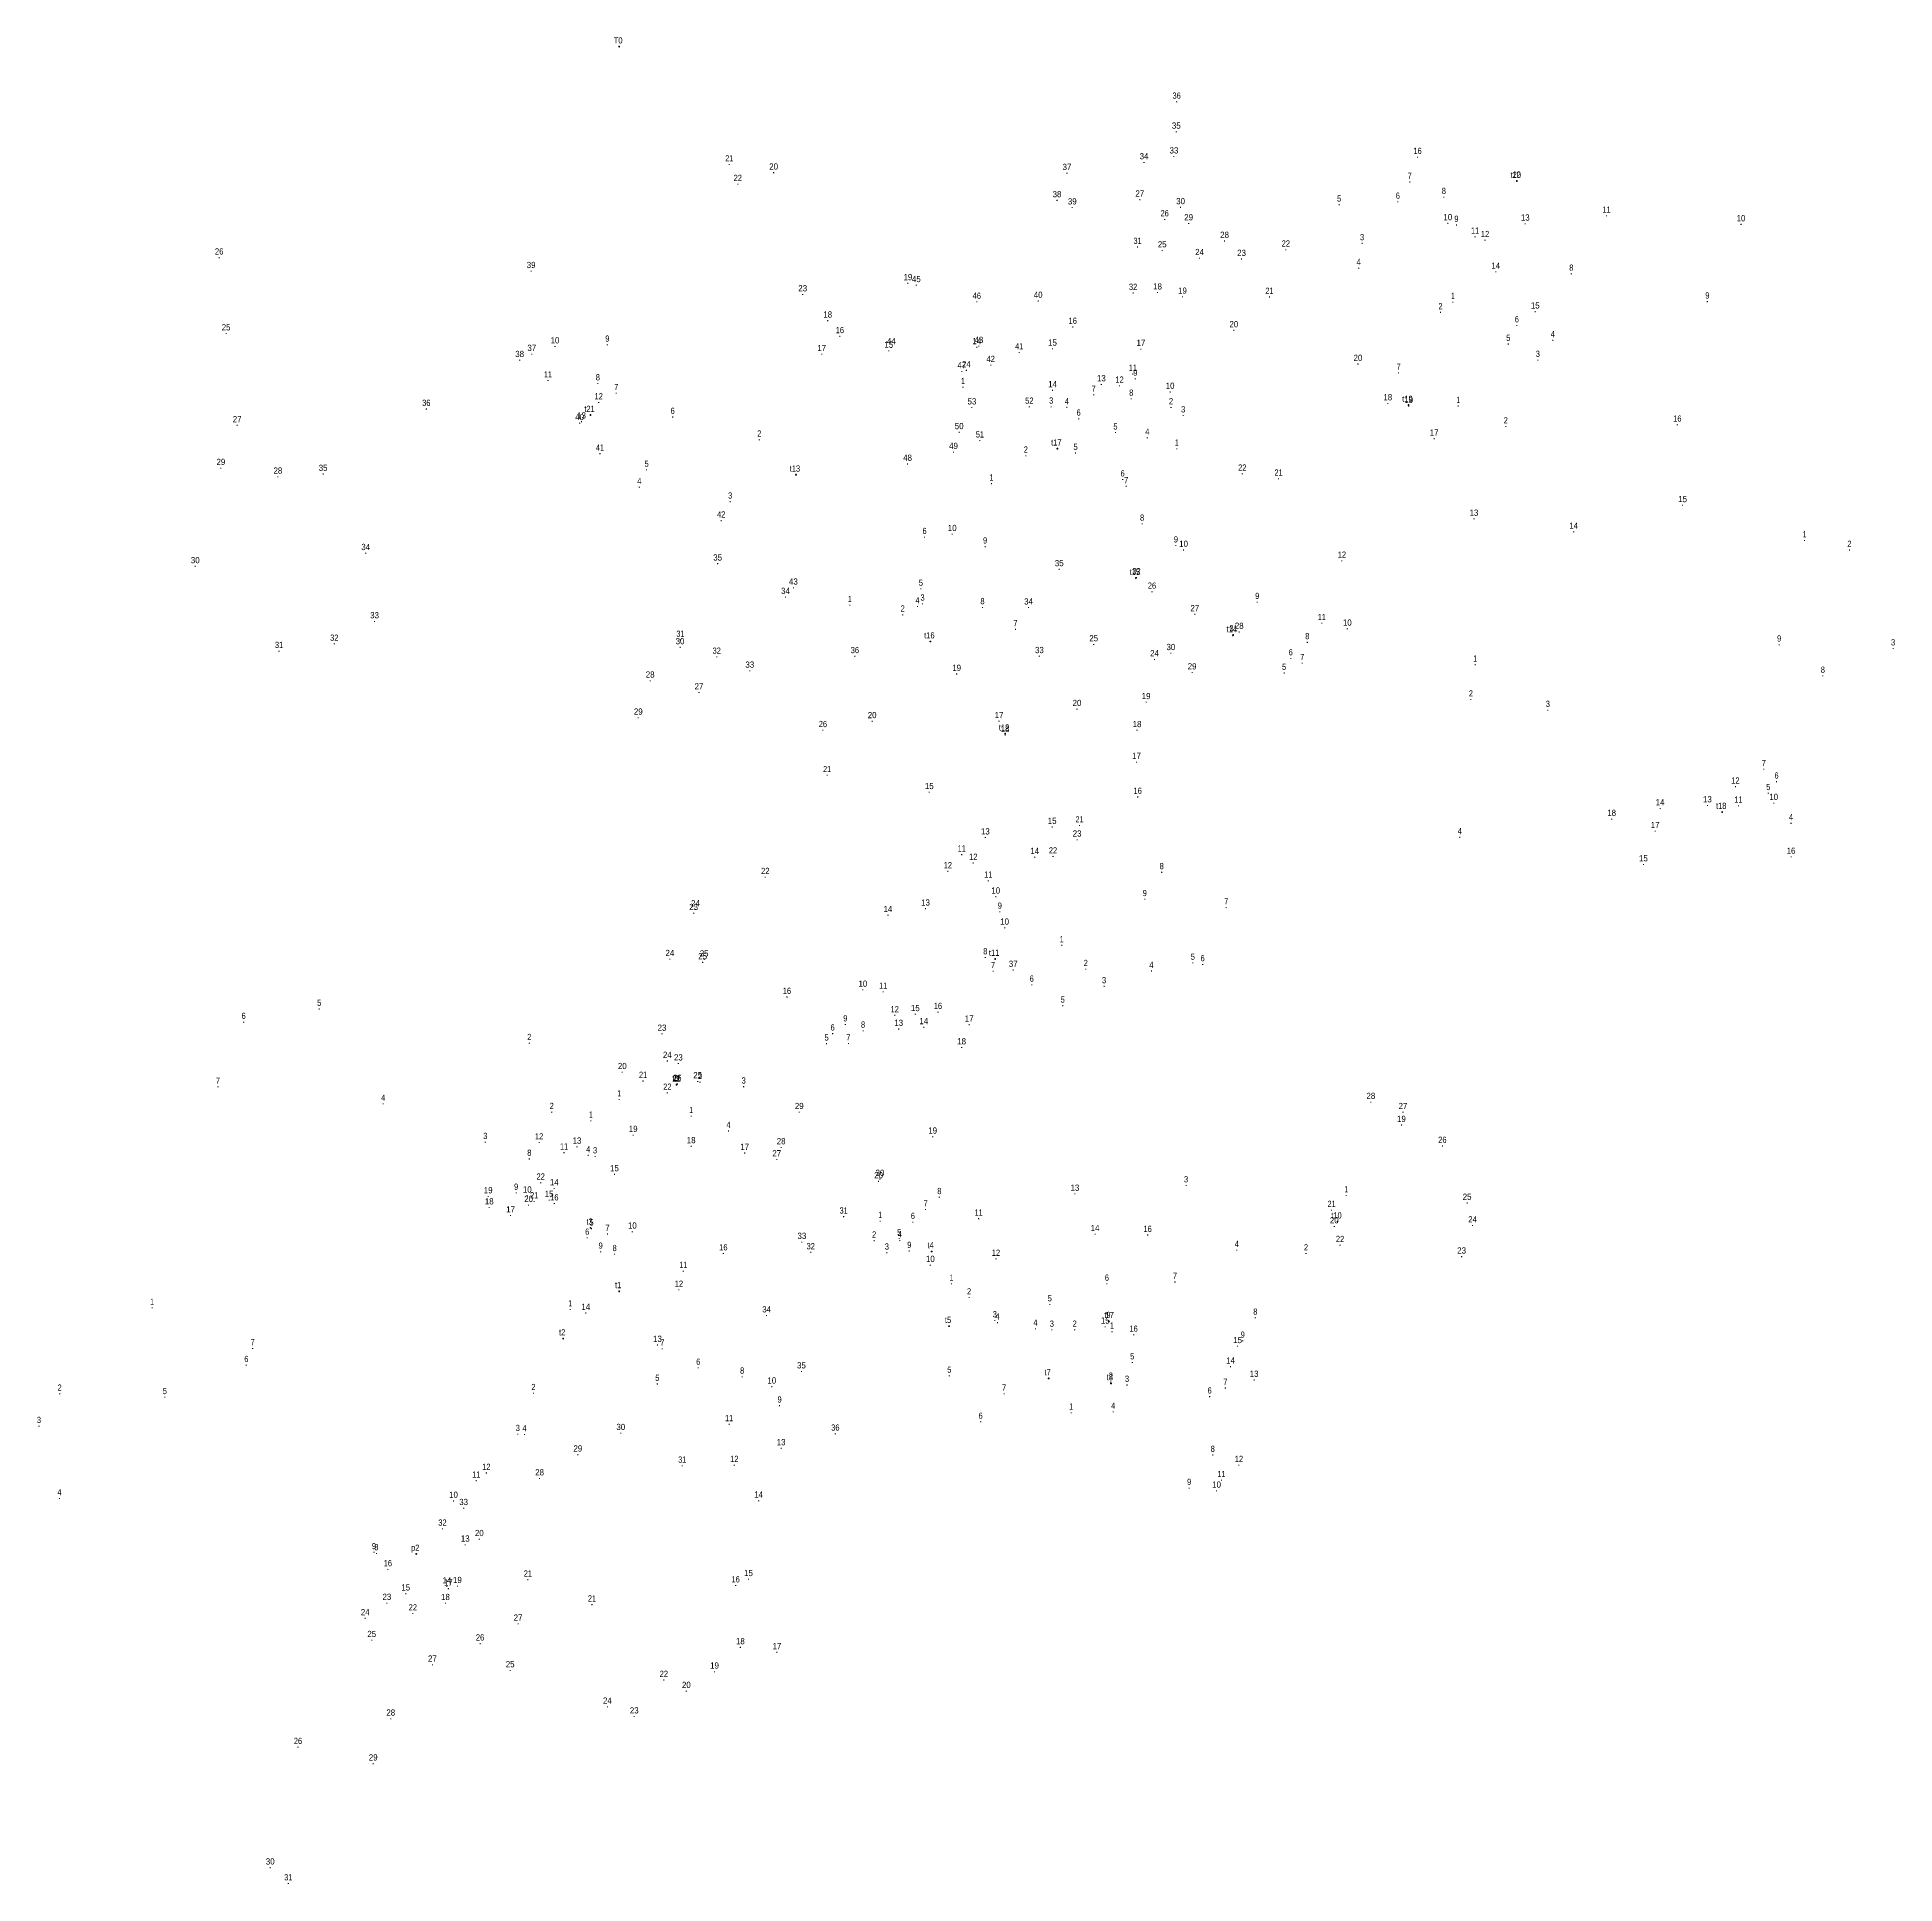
# Model space of a CAD drawing. Header units: metres. Extents: x 9371 to 11025, y 7846 to 11008.
# Drawn here: x 9532 to 11025, y 9524 to 11008 of the extents above; entities outside this region: 3.
import ezdxf
from ezdxf.enums import TextEntityAlignment as Align

# ---------------------------------------------------------------- set-up
doc = ezdxf.new("R2010")
doc.units = ezdxf.units.M
doc.header["$LTSCALE"] = 2
doc.layers.add('10', color=7, linetype='Continuous', lineweight=13)
doc.layers.add('11', color=7, linetype='Continuous', lineweight=13)
doc.layers.add('12', color=7, linetype='Continuous')

msp = doc.modelspace()

# ---------------------------------------------------------------- texts
at = {"layer": '12'}
for s, width, p in [('T0 ', 0.9, (10000.005, 11002.5)), ('36', 0.9, (10447.775, 10958.1)), ('35', 0.95, (10447.5, 10934.03)), ('21', 0.8, (10088.405, 10907.72)), ('34', 0.95, (10421.59, 10909.44)), ('33', 0.95, (10445.6, 10914.12)), ('16', 0.9, (10641.275, 10913.71)), ('22', 0.9, (10095.265, 10892)), ('20', 0.95, (10124.08, 10901.19)), ('37', 0.95, (10359.66, 10900.83)), ('7', 0.9, (10635, 10893.74)), ('t20 ', 0.9, (10720.995, 10894.5)), ('12', 0.9, (10720.825, 10894.67)), ('38', 0.95, (10351.68, 10878.96)), ('39', 0.95, (10363.93, 10873.15)), ('27', 0.95, (10418.17, 10879.48)), ('30', 0.95, (10450.94, 10873.34)), ('5', 0.9, (10578.26, 10875.49)), ('6', 0.85, (10625.455, 10877.73)), ('8', 0.9, (10662.42, 10881.53)), ('26', 0.9, (10438.155, 10863.57)), ('29', 0.95, (10457.39, 10860.36)), ('10', 0.95, (10665.6, 10860.5)), ('9', 0.9, (10672.51, 10859.16)), ('13', 0.95, (10727.8, 10860.17)), ('11', 0.8, (10793.095, 10866.46)), ('10', 0.95, (10901.11, 10859.65)), ('28', 0.95, (10486.27, 10846.28)), ('3', 0.9, (10596.72, 10844.4)), ('11', 0.8, (10687.465, 10849.66)), ('12', 0.9, (10695.495, 10846.9)), ('26', 0.9, (9678.685, 10832.94)), ('31', 0.8, (10416.385, 10841.5)), ('25', 0.95, (10436.16, 10838.65)), ('24', 0.95, (10466.17, 10832.45)), ('23', 0.95, (10499.91, 10831.8)), ('22', 0.9, (10535.475, 10839.29)), ('39', 0.95, (9929.27, 10822.03)), ('4', 0.9, (10593.98, 10824.56)), ('14', 0.95, (10704.07, 10821.44)), ('8', 0.9, (10764.83, 10819.89)), ('23', 0.95, (10147.4, 10803.35)), ('19', 0.95, (10231.94, 10812.25)), ('45', 0.95, (10238.67, 10810.75)), ('32', 0.9, (10412.785, 10804.49)), ('18', 0.95, (10432.43, 10804.84)), ('19', 0.95, (10452.46, 10801.42)), ('21', 0.8, (10522.295, 10801.31)), ('46', 0.9, (10287.245, 10797.34)), ('40', 0.95, (10336.53, 10798.07)), ('2', 0.85, (10659.755, 10788.98)), ('1', 0.65, (10669.705, 10797.19)), ('15', 0.95, (10735.82, 10789.54)), ('9', 0.9, (10874.04, 10797.56)), ('25', 0.95, (9684.23, 10771.96)), ('18', 0.95, (10167.48, 10782.29)), ('16', 0.9, (10177.245, 10769.75)), ('16', 0.9, (10364.315, 10777.23)), ('20', 0.95, (10493.71, 10774.5)), ('6', 0.85, (10721.035, 10778.44)), ('37', 0.95, (9929.81, 10755.46)), ('10', 0.95, (9948.42, 10761.52)), ('9', 0.9, (9990.51, 10762.9)), ('17', 0.95, (10162.69, 10755.32)), ('15', 0.95, (10216.5, 10758.12)), ('44', 0.95, (10218.6, 10760.77)), ('14', 0.95, (10287.27, 10760.91)), ('43', 0.95, (10288.9, 10761.84)), ('41', 0.8, (10321.275, 10756.69)), ('15', 0.95, (10348.06, 10759.72)), ('17', 0.95, (10419.06, 10759.46)), ('5', 0.9, (10714.2, 10763.53)), ('4', 0.9, (10749.88, 10766.47)), ('38', 0.95, (9920.05, 10750.55)), ('47', 0.95, (10275.22, 10741.48)), ('24', 0.95, (10278.87, 10742.39)), ('42', 0.9, (10298.435, 10746.56)), ('11', 0.8, (10412.565, 10739.48)), ('20', 0.95, (10593.42, 10747.48)), ('7', 0.9, (10626.06, 10740.31)), ('3', 0.9, (10737.89, 10750.65)), ('11', 0.8, (9942.795, 10734.17)), ('8', 0.9, (9982.85, 10731.83)), ('7', 0.9, (9997.6, 10723.96)), ('1', 0.65, (10276.165, 10728.89)), ('14', 0.95, (10348.1, 10726.33)), ('13', 0.95, (10387.28, 10731.05)), ('12', 0.9, (10401.885, 10729.94)), ('9', 0.9, (10414.62, 10735.5)), ('10', 0.95, (10442.52, 10724.99)), ('36', 0.9, (9845.085, 10711.31)), ('12', 0.9, (9983.525, 10716.57)), ('53', 0.95, (10283.33, 10712.47)), ('52', 0.9, (10329.425, 10713.05)), ('3', 0.9, (10347, 10713.13)), ('4', 0.9, (10359.61, 10712.64)), ('7', 0.9, (10381.11, 10722.65)), ('8', 0.9, (10411.31, 10719.45)), ('2', 0.85, (10443.255, 10712.62)), ('18', 0.95, (10617.39, 10715.78)), ('t19 ', 0.9, (10633.995, 10714.5)), ('19', 0.95, (10634.18, 10713.6)), ('1', 0.65, (10673.995, 10713.76)), ('27', 0.95, (9693.12, 10698.17)), ('40', 0.95, (9968.22, 10699.87)), ('13', 0.95, (9969.74, 10701.19)), ('t21 ', 0.9, (9976.995, 10706.5)), ('6', 0.85, (10042.975, 10704.9)), ('6', 0.85, (10369.035, 10703.5)), ('3', 0.9, (10453.05, 10706.07)), ('2', 0.85, (10712.105, 10697.21)), ('16', 0.9, (10849.965, 10698.62)), ('2', 0.85, (10112.545, 10686.6)), ('50', 0.95, (10273.08, 10692.61)), ('51', 0.8, (10289.735, 10685.93)), ('t17 ', 0.9, (10351.995, 10679.5)), ('5', 0.9, (10398.61, 10692.36)), ('4', 0.9, (10424.25, 10688.12)), ('1', 0.65, (10447.925, 10679.41)), ('17', 0.95, (10654.61, 10687.48)), ('41', 0.8, (9984.585, 10675.41)), ('48', 0.95, (10231.64, 10667.17)), ('49', 0.95, (10268.56, 10676.7)), ('2', 0.85, (10326.635, 10673.78)), ('5', 0.9, (10366.58, 10675.97)), ('29', 0.95, (9680.05, 10663.82)), ('28', 0.95, (9725.86, 10656.86)), ('35', 0.95, (9762.17, 10659.08)), ('5', 0.9, (10022.02, 10662.43)), ('t13 ', 0.9, (10141.995, 10658.5)), ('1', 0.65, (10299.025, 10651.34)), ('6', 0.85, (10404.395, 10654.63)), ('22', 0.9, (10500.515, 10659.28)), ('21', 0.8, (10529.595, 10655.29)), ('4', 0.9, (10016.17, 10648.49)), ('3', 0.9, (10089.14, 10636.87)), ('7', 0.9, (10407.24, 10649.2)), ('42', 0.9, (10081.955, 10621.6)), ('13', 0.95, (10686.6, 10623.02)), ('15', 0.95, (10854.19, 10633.98)), ('6', 0.85, (10245.275, 10608.37)), ('10', 0.95, (10267.49, 10610.74)), ('8', 0.9, (10420.02, 10619.05)), ('14', 0.95, (10766.67, 10612.56)), ('1', 0.65, (10952.175, 10605.69)), ('34', 0.95, (9796.39, 10595.48)), ('9', 0.9, (10293.95, 10600.74)), ('9', 0.9, (10447.19, 10601.6)), ('10', 0.95, (10453.32, 10598.05)), ('2', 0.85, (10988.165, 10598.02)), ('30', 0.95, (9659.47, 10584.95)), ('35', 0.95, (10079.09, 10587.08)), ('35', 0.95, (10353.45, 10582.54)), ('t15 ', 0.9, (10414.995, 10575.5)), ('32', 0.9, (10415.515, 10576.04)), ('12', 0.9, (10580.505, 10589.31)), ('34', 0.95, (10133.58, 10560.24)), ('43', 0.95, (10139.92, 10567.74)), ('5', 0.9, (10242.32, 10566.81)), ('26', 0.9, (10427.965, 10564.43)), ('1', 0.65, (10185.275, 10553.68)), ('2', 0.85, (10227.705, 10546.05)), ('4', 0.9, (10239.64, 10552.65)), ('3', 0.9, (10243.67, 10554.85)), ('8', 0.9, (10291.82, 10551.9)), ('34', 0.95, (10328.82, 10551.77)), ('27', 0.95, (10462.37, 10546.34)), ('9', 0.9, (10512.49, 10556.13)), ('33', 0.95, (9803.53, 10540.65)), ('7', 0.9, (10318.3, 10534.32)), ('31', 0.8, (10493.455, 10530.15)), ('28', 0.95, (10498.04, 10532.14)), ('11', 0.8, (10564.355, 10539.19)), ('10', 0.95, (10584.85, 10534.74)), ('31', 0.8, (9726.775, 10516.82)), ('32', 0.9, (9771.175, 10522.61)), ('30', 0.95, (10048.89, 10519.84)), ('31', 0.8, (10049.165, 10525.76)), ('t16 ', 0.9, (10249.995, 10524.5)), ('25', 0.95, (10381.16, 10522.17)), ('30', 0.95, (10443.15, 10515.11)), ('t14 ', 0.9, (10492.995, 10529.5)), ('8', 0.9, (10552.73, 10523.85)), ('9', 0.9, (10931.73, 10521.93)), ('3', 0.9, (11023.26, 10518.88)), ('32', 0.9, (10078.345, 10512.16)), ('33', 0.95, (10104.91, 10500.96)), ('36', 0.9, (10189.305, 10512.66)), ('33', 0.95, (10337.51, 10512.69)), ('24', 0.95, (10430.01, 10510.12)), ('6', 0.85, (10539.415, 10510.92)), ('7', 0.9, (10548.67, 10507.12)), ('1', 0.65, (10687.585, 10505.95)), ('28', 0.95, (10024.89, 10492.98)), ('19', 0.95, (10271.05, 10498.42)), ('29', 0.95, (10460.18, 10499.59)), ('5', 0.9, (10534.08, 10499.27)), ('8', 0.9, (10966.84, 10496.87)), ('27', 0.95, (10064.07, 10483.49)), ('20', 0.95, (10367.74, 10470.16)), ('19', 0.95, (10423.23, 10475.71)), ('2', 0.85, (10684.145, 10477.86)), ('29', 0.95, (10015.33, 10463.24)), ('20', 0.95, (10203.17, 10460.44)), ('17', 0.95, (10305.12, 10460.47)), ('3', 0.9, (10745.97, 10469.46)), ('26', 0.9, (10163.635, 10453.23)), ('t12 ', 0.9, (10309.995, 10450.5)), ('18', 0.95, (10309.96, 10449.32)), ('18', 0.95, (10415.97, 10453.22)), ('17', 0.95, (10415.56, 10427.68)), ('21', 0.8, (10167.015, 10417.08)), ('7', 0.9, (10919.44, 10421.94)), ('6', 0.85, (10929.625, 10411.93)), ('15', 0.95, (10249.07, 10403.42)), ('16', 0.9, (10416.475, 10399.64)), ('12', 0.9, (10896.615, 10407.9)), ('5', 0.9, (10923.02, 10402.65)), ('18', 0.95, (10797.18, 10381.89)), ('14', 0.95, (10836.09, 10390.44)), ('13', 0.95, (10874.12, 10392.79)), ('t18 ', 0.9, (10885.995, 10387.5)), ('11', 0.8, (10899.065, 10392.55)), ('10', 0.95, (10927.38, 10394.69)), ('13', 0.95, (10294.1, 10367)), ('15', 0.95, (10347.77, 10375.47)), ('21', 0.8, (10369.755, 10376.64)), ('4', 0.9, (10675.23, 10367.24)), ('17', 0.95, (10832.15, 10372.13)), ('4', 0.9, (10941.27, 10378.48)), ('11', 0.8, (10275.135, 10353.3)), ('14', 0.95, (10333.76, 10351.31)), ('22', 0.9, (10348.445, 10351.72)), ('23', 0.95, (10367.8, 10365.25)), ('16', 0.9, (10941.295, 10351.47)), ('12', 0.9, (10263.985, 10339.89)), ('12', 0.9, (10284.415, 10346.6)), ('8', 0.9, (10435.76, 10339.11)), ('15', 0.95, (10822.73, 10345.39)), ('22', 0.9, (10117.335, 10335.2)), ('11', 0.8, (10296.475, 10332.27)), ('23', 0.95, (10059.78, 10306.28)), ('24', 0.95, (10061.27, 10309.29)), ('13', 0.95, (10246.06, 10309.9)), ('10', 0.95, (10302.48, 10319.5)), ('9', 0.9, (10305.76, 10307.31)), ('9', 0.9, (10422.16, 10317.47)), ('7', 0.9, (10487.61, 10310.75)), ('14', 0.95, (10215.88, 10304.62)), ('10', 0.95, (10309.6, 10294.5)), ('1', 0.65, (10355.465, 10280.47)), ('24', 0.95, (10040.69, 10269.3)), ('25', 0.95, (10067.02, 10266.77)), ('25', 0.95, (10068.21, 10268.99)), ('8', 0.9, (10294.1, 10270.74)), ('t11 ', 0.9, (10301.995, 10269.5)), ('2', 0.85, (10374.785, 10261.29)), ('5', 0.9, (10460.75, 10266.33)), ('6', 0.85, (10468.635, 10265.11)), ('7', 0.9, (10300.33, 10259.64)), ('37', 0.95, (10316.5, 10260.63)), ('6', 0.85, (10331.405, 10248.74)), ('3', 0.9, (10389.49, 10247.51)), ('4', 0.9, (10427.49, 10259.79)), ('16', 0.9, (10134.765, 10238.91)), ('10', 0.95, (10195.76, 10244.63)), ('11', 0.8, (10212.035, 10243.04)), ('5', 0.9, (10356.27, 10231.94)), ('6', 0.85, (9698.335, 10218.8)), ('5', 0.9, (9759.07, 10229.3)), ('9', 0.9, (10181.66, 10216.79)), ('12', 0.9, (10221.355, 10224.22)), ('15', 0.95, (10237.84, 10225.06)), ('16', 0.9, (10256.055, 10226.8)), ('17', 0.95, (10281.12, 10216.67)), ('2', 0.85, (9927.775, 10201.82)), ('23', 0.95, (10034.39, 10209.26)), ('6', 0.85, (10171.465, 10209.5)), ('8', 0.9, (10195.89, 10211.75)), ('13', 0.95, (10224.49, 10213.21)), ('14', 0.95, (10244.72, 10214.6)), ('24', 0.95, (10038.7, 10187.49)), ('5', 0.9, (10166.59, 10201.4)), ('7', 0.9, (10184.1, 10201.56)), ('18', 0.95, (10275.06, 10198.36)), ('20', 0.95, (10002.46, 10178.48)), ('23', 0.95, (10047.53, 10185.42)), ('7', 0.9, (9677.71, 10166.75)), ('21', 0.8, (10019.155, 10171.42)), ('22', 0.9, (10038.695, 10161.87)), ('t6 ', 0.9, (10045.995, 10168.5)), ('22', 0.9, (10045.995, 10168.5)), ('21', 0.8, (10046.005, 10168.5)), ('26', 0.9, (10046.715, 10169.07)), ('25', 0.95, (10063.04, 10171.1)), ('2', 0.85, (10064.885, 10170.5)), ('3', 0.9, (10099.98, 10166.86)), ('4', 0.9, (9810.46, 10153.01)), ('2', 0.85, (9945.775, 10146.4)), ('1', 0.65, (10000.005, 10156.5)), ('1', 0.65, (10057.805, 10143.11)), ('29', 0.95, (10144.63, 10146.37)), ('28', 0.95, (10603.77, 10154.47)), ('27', 0.95, (10629.59, 10146.34)), ('1', 0.65, (9977.295, 10139.5)), ('19', 0.95, (10011.24, 10128)), ('4', 0.9, (10087.84, 10131.28)), ('19', 0.95, (10628.33, 10136.09)), ('3', 0.9, (9892.46, 10122.31)), ('12', 0.9, (9935.665, 10122)), ('11', 0.8, (9955.705, 10113.85)), ('13', 0.95, (9966.08, 10118.59)), ('18', 0.95, (10057.84, 10118.93)), ('17', 0.95, (10100.82, 10113.56)), ('28', 0.95, (10130.08, 10118.06)), ('19', 0.95, (10251.79, 10126.67)), ('26', 0.9, (10661.235, 10119.21)), ('8', 0.9, (9927.81, 10108.79)), ('4', 0.9, (9975.12, 10111.7)), ('3', 0.9, (9980.62, 10110.78)), ('27', 0.95, (10126.55, 10108.38)), ('22', 0.9, (9936.925, 10089.7)), ('14', 0.95, (9947.84, 10085.11)), ('15', 0.95, (9996.2, 10096.42)), ('20', 0.95, (10208.37, 10090.8)), ('30', 0.95, (10209.41, 10092.68)), ('3', 0.9, (10455.35, 10087.49)), ('19', 0.95, (9894.78, 10078.73)), ('18', 0.95, (9895.61, 10069.78)), ('9', 0.9, (9917.25, 10081.54)), ('10', 0.95, (9926.16, 10079.28)), ('20', 0.95, (9927.24, 10071.75)), ('21', 0.8, (9931.725, 10074.7)), ('15', 0.95, (9943.73, 10075.71)), ('16', 0.9, (9947.915, 10072.97)), ('7', 0.9, (10246.13, 10068.15)), ('8', 0.9, (10257.18, 10078.06)), ('13', 0.95, (10366.07, 10080.71)), ('21', 0.8, (10572.255, 10067.71)), ('1', 0.65, (10583.985, 10079.53)), ('25', 0.95, (10681.1, 10073.43)), ('17', 0.95, (9912.74, 10063.3)), ('t3 ', 0.9, (9976.995, 10053.5)), ('5', 0.9, (9977.79, 10052.82)), ('31', 0.8, (10180.295, 10062.47)), ('1', 0.65, (10209.675, 10058.91)), ('6', 0.85, (10235.905, 10058.09)), ('11', 0.8, (10288.735, 10060.82)), ('20', 0.95, (10574.4, 10054.57)), ('t10 ', 0.9, (10576.995, 10058.5)), ('24', 0.95, (10685.46, 10055.34)), ('6', 0.85, (9974.315, 10045.4)), ('7', 0.9, (9990.59, 10048.55)), ('10', 0.95, (10010.56, 10050.35)), ('33', 0.95, (10146.76, 10042.05)), ('2', 0.85, (10204.805, 10043.17)), ('5', 0.9, (10224.98, 10044.83)), ('4', 0.9, (10225.49, 10043.34)), ('14', 0.95, (10382.27, 10048.33)), ('16', 0.9, (10424.495, 10047.69)), ('22', 0.9, (10579.015, 10039.56)), ('9', 0.9, (9985.13, 10034.18)), ('8', 0.9, (9996.32, 10032.27)), ('16', 0.9, (10083.675, 10032.82)), ('32', 0.9, (10153.855, 10033.76)), ('3', 0.9, (10215.01, 10033.5)), ('9', 0.9, (10233, 10034.84)), ('10', 0.95, (10249.93, 10023.55)), ('t4 ', 0.9, (10250.995, 10034.5)), ('12', 0.9, (10302.645, 10028.48)), ('4', 0.9, (10496.18, 10035.6)), ('2', 0.85, (10551.655, 10032.84)), ('23', 0.95, (10676.68, 10030.31)), ('11', 0.8, (10051.515, 10018.72)), ('1', 0.65, (10266.855, 10008.45)), ('6', 0.85, (10391.745, 10008.47)), ('7', 0.9, (10446.43, 10009.95)), ('t1 ', 0.9, (9999.995, 10002.5)), ('12', 0.9, (10047.985, 10003.59)), ('2', 0.85, (10281.025, 9997.46)), ('1', 0.65, (9624.785, 9989.15)), ('1', 0.65, (9960.675, 9987.82)), ('14', 0.95, (9973.19, 9985.02)), ('34', 0.95, (10118.41, 9983)), ('3', 0.9, (10301.71, 9979.1)), ('5', 0.9, (10345.86, 9991.89)), ('t9 ', 0.9, (10392.995, 9978.5)), ('17', 0.95, (10393.9, 9978.49)), ('8', 0.9, (10510.97, 9981.1)), ('t2 ', 0.9, (9954.995, 9964.5)), ('t5 ', 0.9, (10264.995, 9974.5)), ('4', 0.9, (10303.9, 9977.29)), ('4', 0.9, (10334.33, 9972.27)), ('3', 0.9, (10347.54, 9971.48)), ('2', 0.85, (10365.885, 9971.5)), ('15', 0.95, (10390.44, 9974.01)), ('1', 0.65, (10395.825, 9969.95)), ('16', 0.9, (10413.215, 9967.45)), ('7', 0.9, (9705.59, 9956.59)), ('13', 0.95, (10030.73, 9959.32)), ('7', 0.9, (10034.58, 9956.32)), ('15', 0.95, (10496.72, 9958.33)), ('9', 0.9, (10500.84, 9962.66)), ('6', 0.85, (9700.525, 9943.13)), ('6', 0.85, (10063.465, 9940.94)), ('8', 0.9, (10098.77, 9933.84)), ('35', 0.95, (10146.43, 9938.02)), ('5', 0.9, (10265.21, 9934.5)), ('5', 0.9, (10412.16, 9945.27)), ('14', 0.95, (10491.06, 9941.96)), ('2', 0.85, (9550.545, 9920.12)), ('2', 0.85, (9931.085, 9920.59)), ('5', 0.9, (10030.67, 9928.02)), ('10', 0.95, (10122.6, 9925.85)), ('7', 0.9, (10309.18, 9920.2)), ('t7 ', 0.9, (10344.995, 9932.5)), ('t8 ', 0.9, (10394.995, 9928.5)), ('2', 0.85, (10394.915, 9929.71)), ('3', 0.9, (10407.93, 9927.2)), ('7', 0.9, (10486.92, 9924.77)), ('13', 0.95, (10509.97, 9931.26)), ('5', 0.9, (9635.01, 9917.38)), ('9', 0.9, (10128.83, 9910.57)), ('1', 0.65, (10363.045, 9904.87)), ('4', 0.9, (10396.84, 9905.57)), ('6', 0.85, (10474.285, 9917.84)), ('3', 0.9, (9533.92, 9894.17)), ('30', 0.95, (10001.3, 9888.49)), ('11', 0.8, (10088.275, 9895.65)), ('6', 0.85, (10290.315, 9897.56)), ('3', 0.9, (9918.56, 9887.71)), ('4', 0.9, (9923.97, 9887.52)), ('13', 0.95, (10130.04, 9876.32)), ('36', 0.9, (10173.645, 9888)), ('29', 0.95, (9966.75, 9871.24)), ('31', 0.8, (10050.655, 9862.27)), ('12', 0.9, (10092.475, 9862.82)), ('8', 0.9, (10476.79, 9870.97)), ('12', 0.9, (10497.805, 9862.82)), ('11', 0.8, (9885.135, 9850.31)), ('12', 0.9, (9893.285, 9856.52)), ('28', 0.95, (9936.05, 9852.09)), ('9', 0.9, (10457.84, 9844.38)), ('11', 0.8, (10483.735, 9850.71)), ('4', 0.9, (9550.42, 9835.94)), ('10', 0.95, (9866.9, 9834.05)), ('14', 0.95, (10111.99, 9834.23)), ('10', 0.95, (10479.82, 9842.21)), ('33', 0.95, (9875.04, 9828.23)), ('32', 0.9, (9858.045, 9811.66)), ('13', 0.95, (9876.32, 9798.84)), ('20', 0.95, (9887.64, 9803.3)), ('9', 0.9, (9803.03, 9792.83)), ('8', 0.9, (9805, 9791.87)), ('p2 ', 0.9, (9837.005, 9791.5)), ('16', 0.9, (9814.175, 9779.05)), ('21', 0.8, (9926.655, 9770.84)), ('15', 0.95, (10103.86, 9771.17)), ('15', 0.95, (9828.54, 9759.6)), ('14', 0.95, (9861.63, 9765.24)), ('17', 0.95, (9862.76, 9763.56)), ('19', 0.95, (9870.04, 9765.57)), ('16', 0.9, (10093.555, 9766.09)), ('24', 0.95, (9796.02, 9739.76)), ('23', 0.95, (9813.39, 9752.02)), ('22', 0.9, (9834.235, 9743.58)), ('18', 0.95, (9860.43, 9751.91)), ('21', 0.8, (9978.145, 9750.75)), ('27', 0.95, (9918.76, 9735.35)), ('25', 0.95, (9801.23, 9722.19)), ('26', 0.9, (9888.235, 9719.43)), ('18', 0.95, (10097.33, 9716.43)), ('17', 0.95, (10126.71, 9712.43)), ('27', 0.95, (9849.97, 9702.44)), ('25', 0.95, (9912.43, 9697.88)), ('19', 0.95, (10076.59, 9696.82)), ('22', 0.9, (10035.885, 9690.18)), ('20', 0.95, (10053.97, 9681.29)), ('24', 0.95, (9990.52, 9668.62)), ('28', 0.95, (9816.51, 9659.08)), ('23', 0.95, (10012.08, 9660.82)), ('26', 0.9, (9741.995, 9636.26)), ('29', 0.95, (9802.42, 9623.01)), ('30', 0.95, (9719.67, 9539.47)), ('31', 0.8, (9734.235, 9526.74)), ('23', 0.95, (9374.05, 7848.86))]:
    msp.add_text(s, height=5, dxfattribs=dict(at, width=width)).set_placement(p, align=Align.CENTER)

# ---------------------------------------------------------------- hatches: boundary and pattern name
at = {"layer": '10'}
for points in [[(10000.075, 11000, 1), (9999.925, 11000, 1)], [(10721.075, 10892, 1), (10720.925, 10892, 1)], [(9977.075, 10704, 1), (9976.925, 10704, 1)], [(10634.075, 10712, 1), (10633.925, 10712, 1)], [(10352.075, 10677, 1), (10351.925, 10677, 1)], [(10142.075, 10656, 1), (10141.925, 10656, 1)], [(10415.075, 10573, 1), (10414.925, 10573, 1)], [(10250.075, 10522, 1), (10249.925, 10522, 1)], [(10493.075, 10527, 1), (10492.925, 10527, 1)], [(10310.075, 10448, 1), (10309.925, 10448, 1)], [(10886.075, 10385, 1), (10885.925, 10385, 1)], [(10302.075, 10267, 1), (10301.925, 10267, 1)], [(10046.075, 10166, 1), (10045.925, 10166, 1)], [(9977.075, 10051, 1), (9976.925, 10051, 1)], [(10577.075, 10056, 1), (10576.925, 10056, 1)], [(10251.075, 10032, 1), (10250.925, 10032, 1)], [(10000.075, 10000, 1), (9999.925, 10000, 1)], [(10265.075, 9972, 1), (10264.925, 9972, 1)], [(10393.075, 9976, 1), (10392.925, 9976, 1)], [(9955.075, 9962, 1), (9954.925, 9962, 1)], [(10345.075, 9930, 1), (10344.925, 9930, 1)], [(10395.075, 9926, 1), (10394.925, 9926, 1)], [(9837.075, 9789, 1), (9836.925, 9789, 1)]]:
    msp.add_hatch(color=256, dxfattribs=at).paths.add_polyline_path(points)

# ---------------------------------------------------------------- linework, layer by layer
for p, q in [((9999.69, 11000), (9999.38, 11000)), ((10000, 11000.62), (10000, 11000.31)), ((10000, 10999.69), (10000, 10999.38)), ((10000.62, 11000), (10000.31, 11000)), ((10720.69, 10892), (10720.38, 10892)), ((10721, 10892.62), (10721, 10892.31)), ((10721, 10891.69), (10721, 10891.38)), ((10721.62, 10892), (10721.31, 10892)), ((9976.69, 10704), (9976.38, 10704)), ((9977, 10704.62), (9977, 10704.31)), ((9977, 10703.69), (9977, 10703.38)), ((9977.62, 10704), (9977.31, 10704)), ((10633.69, 10712), (10633.38, 10712)), ((10634, 10712.62), (10634, 10712.31)), ((10634, 10711.69), (10634, 10711.38)), ((10634.62, 10712), (10634.31, 10712)), ((10351.69, 10677), (10351.38, 10677)), ((10352, 10677.62), (10352, 10677.31)), ((10352, 10676.69), (10352, 10676.38)), ((10352.62, 10677), (10352.31, 10677)), ((10141.69, 10656), (10141.38, 10656)), ((10142, 10656.62), (10142, 10656.31)), ((10142, 10655.69), (10142, 10655.38)), ((10142.62, 10656), (10142.31, 10656)), ((10414.69, 10573), (10414.38, 10573)), ((10415, 10573.62), (10415, 10573.31)), ((10415, 10572.69), (10415, 10572.38)), ((10415.62, 10573), (10415.31, 10573)), ((10249.69, 10522), (10249.38, 10522)), ((10250, 10522.62), (10250, 10522.31)), ((10250, 10521.69), (10250, 10521.38)), ((10250.62, 10522), (10250.31, 10522)), ((10492.69, 10527), (10492.38, 10527)), ((10493, 10527.62), (10493, 10527.31)), ((10493, 10526.69), (10493, 10526.38)), ((10493.62, 10527), (10493.31, 10527)), ((10309.69, 10448), (10309.38, 10448)), ((10310, 10448.62), (10310, 10448.31)), ((10310, 10447.69), (10310, 10447.38)), ((10310.62, 10448), (10310.31, 10448)), ((10885.69, 10385), (10885.38, 10385)), ((10886, 10385.62), (10886, 10385.31)), ((10886, 10384.69), (10886, 10384.38)), ((10886.62, 10385), (10886.31, 10385)), ((10301.69, 10267), (10301.38, 10267)), ((10302, 10267.62), (10302, 10267.31)), ((10302, 10266.69), (10302, 10266.38)), ((10302.62, 10267), (10302.31, 10267)), ((10045.69, 10166), (10045.38, 10166)), ((10046, 10166.62), (10046, 10166.31)), ((10046, 10165.69), (10046, 10165.38)), ((10046.62, 10166), (10046.31, 10166)), ((9976.69, 10051), (9976.38, 10051)), ((9977, 10051.62), (9977, 10051.31)), ((9977, 10050.69), (9977, 10050.38)), ((9977.62, 10051), (9977.31, 10051)), ((10576.69, 10056), (10576.38, 10056)), ((10577, 10056.62), (10577, 10056.31)), ((10577, 10055.69), (10577, 10055.38)), ((10577.62, 10056), (10577.31, 10056)), ((10250.69, 10032), (10250.38, 10032)), ((10251, 10032.62), (10251, 10032.31)), ((10251, 10031.69), (10251, 10031.38)), ((10251.62, 10032), (10251.31, 10032)), ((9999.69, 10000), (9999.38, 10000)), ((10000, 10000.62), (10000, 10000.31)), ((10000, 9999.69), (10000, 9999.38)), ((10000.62, 10000), (10000.31, 10000)), ((10264.69, 9972), (10264.38, 9972)), ((10265, 9972.62), (10265, 9972.31)), ((10265, 9971.69), (10265, 9971.38)), ((10265.62, 9972), (10265.31, 9972)), ((10392.69, 9976), (10392.38, 9976)), ((10393, 9976.62), (10393, 9976.31)), ((10393, 9975.69), (10393, 9975.38)), ((10393.62, 9976), (10393.31, 9976)), ((9954.69, 9962), (9954.38, 9962)), ((9955, 9962.62), (9955, 9962.31)), ((9955, 9961.69), (9955, 9961.38)), ((9955.62, 9962), (9955.31, 9962)), ((10344.69, 9930), (10344.38, 9930)), ((10345, 9930.62), (10345, 9930.31)), ((10345, 9929.69), (10345, 9929.38)), ((10345.62, 9930), (10345.31, 9930)), ((10394.69, 9926), (10394.38, 9926)), ((10395, 9926.62), (10395, 9926.31)), ((10395, 9925.69), (10395, 9925.38)), ((10395.62, 9926), (10395.31, 9926)), ((9836.69, 9789), (9836.38, 9789)), ((9837, 9789.62), (9837, 9789.31)), ((9837.62, 9789), (9837.31, 9789)), ((9837, 9788.69), (9837, 9788.38))]:
    msp.add_line(p, q, dxfattribs=at)
for centre, radius in [((10000, 11000), 0.312), ((10000, 11000), 0.075), ((10721, 10892), 0.312), ((10721, 10892), 0.075), ((9977, 10704), 0.312), ((9977, 10704), 0.075), ((10634, 10712), 0.312), ((10634, 10712), 0.075), ((10352, 10677), 0.312), ((10352, 10677), 0.075), ((10142, 10656), 0.312), ((10142, 10656), 0.075), ((10415, 10573), 0.312), ((10415, 10573), 0.075), ((10250, 10522), 0.312), ((10250, 10522), 0.075), ((10493, 10527), 0.312), ((10493, 10527), 0.075), ((10310, 10448), 0.312), ((10310, 10448), 0.075), ((10886, 10385), 0.312), ((10886, 10385), 0.075), ((10302, 10267), 0.312), ((10302, 10267), 0.075), ((10046, 10166), 0.312), ((10046, 10166), 0.075), ((9977, 10051), 0.312), ((9977, 10051), 0.075), ((10577, 10056), 0.312), ((10577, 10056), 0.075), ((10251, 10032), 0.312), ((10251, 10032), 0.075), ((10000, 10000), 0.312), ((10000, 10000), 0.075), ((10265, 9972), 0.312), ((10265, 9972), 0.075), ((10393, 9976), 0.312), ((10393, 9976), 0.075), ((9955, 9962), 0.312), ((9955, 9962), 0.075), ((10345, 9930), 0.312), ((10345, 9930), 0.075), ((10395, 9926), 0.312), ((10395, 9926), 0.075), ((9837, 9789), 0.312), ((9837, 9789), 0.075)]:
    msp.add_circle(centre, radius, dxfattribs=at)
at = {"layer": '11'}
for p, q in [((10448.09, 10955.6), (10447.47, 10955.6)), ((10447.78, 10955.91), (10447.78, 10955.29)), ((10447.81, 10931.53), (10447.19, 10931.53)), ((10447.5, 10931.84), (10447.5, 10931.22)), ((10445.91, 10911.62), (10445.29, 10911.62)), ((10445.6, 10911.93), (10445.6, 10911.31)), ((10641.59, 10911.21), (10640.97, 10911.21)), ((10641.28, 10911.52), (10641.28, 10910.9)), ((10088.71, 10905.22), (10088.09, 10905.22)), ((10088.4, 10905.53), (10088.4, 10904.91)), ((10124.39, 10898.69), (10123.77, 10898.69)), ((10124.08, 10899), (10124.08, 10898.38)), ((10359.97, 10898.33), (10359.35, 10898.33)), ((10359.66, 10898.64), (10359.66, 10898.02)), ((10421.9, 10906.94), (10421.28, 10906.94)), ((10421.59, 10907.25), (10421.59, 10906.63)), ((10095.58, 10889.5), (10094.96, 10889.5)), ((10095.27, 10889.81), (10095.27, 10889.19)), ((10635.31, 10891.24), (10634.69, 10891.24)), ((10635, 10891.55), (10635, 10890.93)), ((10662.73, 10879.03), (10662.11, 10879.03)), ((10662.42, 10879.34), (10662.42, 10878.72)), ((10721.14, 10892.17), (10720.52, 10892.17)), ((10720.83, 10892.48), (10720.83, 10891.86)), ((10351.99, 10876.46), (10351.37, 10876.46)), ((10351.68, 10876.77), (10351.68, 10876.15)), ((10364.24, 10870.65), (10363.62, 10870.65)), ((10363.93, 10870.96), (10363.93, 10870.34)), ((10418.48, 10876.98), (10417.86, 10876.98)), ((10418.17, 10877.29), (10418.17, 10876.67)), ((10451.25, 10870.84), (10450.63, 10870.84)), ((10450.94, 10871.15), (10450.94, 10870.53)), ((10578.57, 10872.99), (10577.95, 10872.99)), ((10578.26, 10873.3), (10578.26, 10872.68)), ((10625.77, 10875.23), (10625.15, 10875.23)), ((10625.46, 10875.54), (10625.46, 10874.92)), ((10793.4, 10863.96), (10792.78, 10863.96)), ((10793.09, 10864.27), (10793.09, 10863.65)), ((10438.47, 10861.07), (10437.85, 10861.07)), ((10438.16, 10861.38), (10438.16, 10860.76)), ((10457.7, 10857.86), (10457.08, 10857.86)), ((10457.39, 10858.17), (10457.39, 10857.55)), ((10665.91, 10858), (10665.29, 10858)), ((10665.6, 10858.31), (10665.6, 10857.69)), ((10672.82, 10856.66), (10672.2, 10856.66)), ((10672.51, 10856.97), (10672.51, 10856.35)), ((10728.11, 10857.67), (10727.49, 10857.67)), ((10727.8, 10857.98), (10727.8, 10857.36)), ((10901.42, 10857.15), (10900.8, 10857.15)), ((10901.11, 10857.46), (10901.11, 10856.84)), ((10416.69, 10839), (10416.07, 10839)), ((10416.38, 10839.31), (10416.38, 10838.69)), ((10436.47, 10836.15), (10435.85, 10836.15)), ((10436.16, 10836.46), (10436.16, 10835.84)), ((10486.58, 10843.78), (10485.96, 10843.78)), ((10486.27, 10844.09), (10486.27, 10843.47)), ((10535.79, 10836.79), (10535.17, 10836.79)), ((10535.48, 10837.1), (10535.48, 10836.48)), ((10597.03, 10841.9), (10596.41, 10841.9)), ((10596.72, 10842.21), (10596.72, 10841.59)), ((10687.77, 10847.16), (10687.15, 10847.16)), ((10687.46, 10847.47), (10687.46, 10846.85)), ((10695.81, 10844.4), (10695.19, 10844.4)), ((10695.5, 10844.71), (10695.5, 10844.09)), ((9679, 10830.44), (9678.38, 10830.44)), ((9678.69, 10830.75), (9678.69, 10830.13)), ((9929.58, 10819.53), (9928.96, 10819.53)), ((9929.27, 10819.84), (9929.27, 10819.22)), ((10466.48, 10829.95), (10465.86, 10829.95)), ((10466.17, 10830.26), (10466.17, 10829.64)), ((10500.22, 10829.3), (10499.6, 10829.3)), ((10499.91, 10829.61), (10499.91, 10828.99)), ((10594.29, 10822.06), (10593.67, 10822.06)), ((10593.98, 10822.37), (10593.98, 10821.75)), ((10704.38, 10818.94), (10703.76, 10818.94)), ((10704.07, 10819.25), (10704.07, 10818.63)), ((10232.25, 10809.75), (10231.63, 10809.75)), ((10231.94, 10810.06), (10231.94, 10809.44)), ((10238.98, 10808.25), (10238.36, 10808.25)), ((10238.67, 10808.56), (10238.67, 10807.94)), ((10765.14, 10817.39), (10764.52, 10817.39)), ((10764.83, 10817.7), (10764.83, 10817.08)), ((10147.71, 10800.85), (10147.09, 10800.85)), ((10147.4, 10801.16), (10147.4, 10800.54)), ((10287.56, 10794.84), (10286.94, 10794.84)), ((10287.25, 10795.15), (10287.25, 10794.53)), ((10336.84, 10795.57), (10336.22, 10795.57)), ((10336.53, 10795.88), (10336.53, 10795.26)), ((10413.1, 10801.99), (10412.48, 10801.99)), ((10412.79, 10802.3), (10412.79, 10801.68)), ((10432.74, 10802.34), (10432.12, 10802.34)), ((10432.43, 10802.65), (10432.43, 10802.03)), ((10452.77, 10798.92), (10452.15, 10798.92)), ((10452.46, 10799.23), (10452.46, 10798.61)), ((10522.6, 10798.81), (10521.98, 10798.81)), ((10522.29, 10799.12), (10522.29, 10798.5)), ((10670.01, 10794.69), (10669.39, 10794.69)), ((10669.7, 10795), (10669.7, 10794.38)), ((10874.35, 10795.06), (10873.73, 10795.06)), ((10874.04, 10795.37), (10874.04, 10794.75)), ((10167.79, 10779.79), (10167.17, 10779.79)), ((10167.48, 10780.1), (10167.48, 10779.48)), ((10364.63, 10774.73), (10364.01, 10774.73)), ((10364.32, 10775.04), (10364.32, 10774.42)), ((10660.07, 10786.48), (10659.45, 10786.48)), ((10659.76, 10786.79), (10659.76, 10786.17)), ((10721.35, 10775.94), (10720.73, 10775.94)), ((10721.04, 10776.25), (10721.04, 10775.63)), ((10736.13, 10787.04), (10735.51, 10787.04)), ((10735.82, 10787.35), (10735.82, 10786.73)), ((9684.54, 10769.46), (9683.92, 10769.46)), ((9684.23, 10769.77), (9684.23, 10769.15)), ((9948.73, 10759.02), (9948.11, 10759.02)), ((9948.42, 10759.33), (9948.42, 10758.71)), ((9990.82, 10760.4), (9990.2, 10760.4)), ((9990.51, 10760.71), (9990.51, 10760.09)), ((10177.56, 10767.25), (10176.94, 10767.25)), ((10177.25, 10767.56), (10177.25, 10766.94)), ((10287.27, 10758.72), (10287.27, 10758.1)), ((10289.21, 10759.34), (10288.59, 10759.34)), ((10288.9, 10759.65), (10288.9, 10759.03)), ((10494.02, 10772), (10493.4, 10772)), ((10493.71, 10772.31), (10493.71, 10771.69)), ((10714.51, 10761.03), (10713.89, 10761.03)), ((10714.2, 10761.34), (10714.2, 10760.72)), ((10750.19, 10763.97), (10749.57, 10763.97)), ((10749.88, 10764.28), (10749.88, 10763.66)), ((9920.36, 10748.05), (9919.74, 10748.05)), ((9920.05, 10748.36), (9920.05, 10747.74)), ((9930.12, 10752.96), (9929.5, 10752.96)), ((9929.81, 10753.27), (9929.81, 10752.65)), ((10163, 10752.82), (10162.38, 10752.82)), ((10162.69, 10753.13), (10162.69, 10752.51)), ((10216.81, 10755.62), (10216.19, 10755.62)), ((10216.5, 10755.93), (10216.5, 10755.31)), ((10218.91, 10758.27), (10218.29, 10758.27)), ((10218.6, 10758.58), (10218.6, 10757.96)), ((10287.58, 10758.41), (10286.96, 10758.41)), ((10298.75, 10744.06), (10298.13, 10744.06)), ((10298.44, 10744.37), (10298.44, 10743.75)), ((10321.58, 10754.19), (10320.96, 10754.19)), ((10321.27, 10754.5), (10321.27, 10753.88)), ((10348.37, 10757.22), (10347.75, 10757.22)), ((10348.06, 10757.53), (10348.06, 10756.91)), ((10419.37, 10756.96), (10418.75, 10756.96)), ((10419.06, 10757.27), (10419.06, 10756.65)), ((10593.73, 10744.98), (10593.11, 10744.98)), ((10593.42, 10745.29), (10593.42, 10744.67)), ((10738.2, 10748.15), (10737.58, 10748.15)), ((10737.89, 10748.46), (10737.89, 10747.84)), ((9943.1, 10731.67), (9942.48, 10731.67)), ((9942.79, 10731.98), (9942.79, 10731.36)), ((9983.16, 10729.33), (9982.54, 10729.33)), ((9982.85, 10729.64), (9982.85, 10729.02)), ((10275.53, 10738.98), (10274.91, 10738.98)), ((10275.22, 10739.29), (10275.22, 10738.67)), ((10279.18, 10739.89), (10278.56, 10739.89)), ((10278.87, 10740.2), (10278.87, 10739.58)), ((10412.87, 10736.98), (10412.25, 10736.98)), ((10412.56, 10737.29), (10412.56, 10736.67)), ((10414.93, 10733), (10414.31, 10733)), ((10414.62, 10733.31), (10414.62, 10732.69)), ((10626.37, 10737.81), (10625.75, 10737.81)), ((10626.06, 10738.12), (10626.06, 10737.5)), ((9983.84, 10714.07), (9983.22, 10714.07)), ((9983.53, 10714.38), (9983.53, 10713.76)), ((9997.91, 10721.46), (9997.29, 10721.46)), ((9997.6, 10721.77), (9997.6, 10721.15)), ((10276.47, 10726.39), (10275.85, 10726.39)), ((10276.16, 10726.7), (10276.16, 10726.08)), ((10348.41, 10723.83), (10347.79, 10723.83)), ((10348.1, 10724.14), (10348.1, 10723.52)), ((10381.42, 10720.15), (10380.8, 10720.15)), ((10381.11, 10720.46), (10381.11, 10719.84)), ((10387.59, 10728.55), (10386.97, 10728.55)), ((10387.28, 10728.86), (10387.28, 10728.24)), ((10402.2, 10727.44), (10401.58, 10727.44)), ((10401.89, 10727.75), (10401.89, 10727.13)), ((10411.62, 10716.95), (10411, 10716.95)), ((10411.31, 10717.26), (10411.31, 10716.64)), ((10442.83, 10722.49), (10442.21, 10722.49)), ((10442.52, 10722.8), (10442.52, 10722.18)), ((9845.4, 10708.81), (9844.78, 10708.81)), ((9845.09, 10709.12), (9845.09, 10708.5)), ((10043.29, 10702.4), (10042.67, 10702.4)), ((10042.98, 10702.71), (10042.98, 10702.09)), ((10283.64, 10709.97), (10283.02, 10709.97)), ((10283.33, 10710.28), (10283.33, 10709.66)), ((10329.74, 10710.55), (10329.12, 10710.55)), ((10329.43, 10710.86), (10329.43, 10710.24)), ((10347.31, 10710.63), (10346.69, 10710.63)), ((10347, 10710.94), (10347, 10710.32)), ((10359.92, 10710.14), (10359.3, 10710.14)), ((10359.61, 10710.45), (10359.61, 10709.83)), ((10369.35, 10701), (10368.73, 10701)), ((10369.04, 10701.31), (10369.04, 10700.69)), ((10443.57, 10710.12), (10442.95, 10710.12)), ((10443.26, 10710.43), (10443.26, 10709.81)), ((10453.36, 10703.57), (10452.74, 10703.57)), ((10453.05, 10703.88), (10453.05, 10703.26)), ((10617.7, 10713.28), (10617.08, 10713.28)), ((10617.39, 10713.59), (10617.39, 10712.97)), ((10634.49, 10711.1), (10633.87, 10711.1)), ((10634.18, 10711.41), (10634.18, 10710.79)), ((10674.3, 10711.26), (10673.68, 10711.26)), ((10673.99, 10711.57), (10673.99, 10710.95)), ((9693.43, 10695.67), (9692.81, 10695.67)), ((9693.12, 10695.98), (9693.12, 10695.36)), ((9968.53, 10697.37), (9967.91, 10697.37)), ((9968.22, 10697.68), (9968.22, 10697.06)), ((9970.05, 10698.69), (9969.43, 10698.69)), ((9969.74, 10699), (9969.74, 10698.38)), ((10112.55, 10684.41), (10112.55, 10683.79)), ((10273.39, 10690.11), (10272.77, 10690.11)), ((10273.08, 10690.42), (10273.08, 10689.8)), ((10398.92, 10689.86), (10398.3, 10689.86)), ((10398.61, 10690.17), (10398.61, 10689.55)), ((10424.56, 10685.62), (10423.94, 10685.62)), ((10424.25, 10685.93), (10424.25, 10685.31)), ((10654.92, 10684.98), (10654.3, 10684.98)), ((10654.61, 10685.29), (10654.61, 10684.67)), ((10712.42, 10694.71), (10711.8, 10694.71)), ((10712.11, 10695.02), (10712.11, 10694.4)), ((10850.28, 10696.12), (10849.66, 10696.12)), ((10849.97, 10696.43), (10849.97, 10695.81)), ((9984.89, 10672.91), (9984.27, 10672.91)), ((9984.58, 10673.22), (9984.58, 10672.6)), ((10112.86, 10684.1), (10112.24, 10684.1)), ((10268.87, 10674.2), (10268.25, 10674.2)), ((10268.56, 10674.51), (10268.56, 10673.89)), ((10290.04, 10683.43), (10289.42, 10683.43)), ((10289.73, 10683.74), (10289.73, 10683.12)), ((10326.95, 10671.28), (10326.33, 10671.28)), ((10326.64, 10671.59), (10326.64, 10670.97)), ((10366.89, 10673.47), (10366.27, 10673.47)), ((10366.58, 10673.78), (10366.58, 10673.16)), ((10448.23, 10676.91), (10447.61, 10676.91)), ((10447.92, 10677.22), (10447.92, 10676.6)), ((9680.36, 10661.32), (9679.74, 10661.32)), ((9680.05, 10661.63), (9680.05, 10661.01)), ((9726.17, 10654.36), (9725.55, 10654.36)), ((9725.86, 10654.67), (9725.86, 10654.05)), ((9762.48, 10656.58), (9761.86, 10656.58)), ((9762.17, 10656.89), (9762.17, 10656.27)), ((10022.33, 10659.93), (10021.71, 10659.93)), ((10022.02, 10660.24), (10022.02, 10659.62)), ((10231.95, 10664.67), (10231.33, 10664.67)), ((10231.64, 10664.98), (10231.64, 10664.36)), ((10500.83, 10656.78), (10500.21, 10656.78)), ((10500.52, 10657.09), (10500.52, 10656.47)), ((10016.48, 10645.99), (10015.86, 10645.99)), ((10016.17, 10646.3), (10016.17, 10645.68)), ((10299.33, 10648.84), (10298.71, 10648.84)), ((10299.02, 10649.15), (10299.02, 10648.53)), ((10404.71, 10652.13), (10404.09, 10652.13)), ((10404.4, 10652.44), (10404.4, 10651.82)), ((10407.55, 10646.7), (10406.93, 10646.7)), ((10407.24, 10647.01), (10407.24, 10646.39)), ((10529.9, 10652.79), (10529.28, 10652.79)), ((10529.59, 10653.1), (10529.59, 10652.48)), ((10089.45, 10634.37), (10088.83, 10634.37)), ((10089.14, 10634.68), (10089.14, 10634.06)), ((10854.5, 10631.48), (10853.88, 10631.48)), ((10854.19, 10631.79), (10854.19, 10631.17)), ((10082.27, 10619.1), (10081.65, 10619.1)), ((10081.96, 10619.41), (10081.96, 10618.79)), ((10420.33, 10616.55), (10419.71, 10616.55)), ((10420.02, 10616.86), (10420.02, 10616.24)), ((10686.91, 10620.52), (10686.29, 10620.52)), ((10686.6, 10620.83), (10686.6, 10620.21)), ((10766.98, 10610.06), (10766.36, 10610.06)), ((10766.67, 10610.37), (10766.67, 10609.75)), ((10245.59, 10605.87), (10244.97, 10605.87)), ((10245.28, 10606.18), (10245.28, 10605.56)), ((10267.8, 10608.24), (10267.18, 10608.24)), ((10267.49, 10608.55), (10267.49, 10607.93)), ((10294.26, 10598.24), (10293.64, 10598.24)), ((10293.95, 10598.55), (10293.95, 10597.93)), ((10447.5, 10599.1), (10446.88, 10599.1)), ((10447.19, 10599.41), (10447.19, 10598.79)), ((10453.63, 10595.55), (10453.01, 10595.55)), ((10453.32, 10595.86), (10453.32, 10595.24)), ((10952.48, 10603.19), (10951.86, 10603.19)), ((10952.17, 10603.5), (10952.17, 10602.88)), ((10988.48, 10595.52), (10987.86, 10595.52)), ((10988.17, 10595.83), (10988.17, 10595.21)), ((9659.78, 10582.45), (9659.16, 10582.45)), ((9659.47, 10582.76), (9659.47, 10582.14)), ((9796.7, 10592.98), (9796.08, 10592.98)), ((9796.39, 10593.29), (9796.39, 10592.67)), ((10079.4, 10584.58), (10078.78, 10584.58)), ((10079.09, 10584.89), (10079.09, 10584.27)), ((10353.76, 10580.04), (10353.14, 10580.04)), ((10353.45, 10580.35), (10353.45, 10579.73)), ((10580.82, 10586.81), (10580.2, 10586.81)), ((10580.51, 10587.12), (10580.51, 10586.5)), ((10140.23, 10565.24), (10139.61, 10565.24)), ((10139.92, 10565.55), (10139.92, 10564.93)), ((10415.83, 10573.54), (10415.21, 10573.54)), ((10415.52, 10573.85), (10415.52, 10573.23)), ((10133.89, 10557.74), (10133.27, 10557.74)), ((10133.58, 10558.05), (10133.58, 10557.43)), ((10185.58, 10551.18), (10184.96, 10551.18)), ((10185.27, 10551.49), (10185.27, 10550.87)), ((10239.95, 10550.15), (10239.33, 10550.15)), ((10239.64, 10550.46), (10239.64, 10549.84)), ((10242.63, 10564.31), (10242.01, 10564.31)), ((10242.32, 10564.62), (10242.32, 10564)), ((10243.98, 10552.35), (10243.36, 10552.35)), ((10243.67, 10552.66), (10243.67, 10552.04)), ((10428.28, 10561.93), (10427.66, 10561.93)), ((10427.97, 10562.24), (10427.97, 10561.62)), ((10512.8, 10553.63), (10512.18, 10553.63)), ((10512.49, 10553.94), (10512.49, 10553.32)), ((9803.84, 10538.15), (9803.22, 10538.15)), ((9803.53, 10538.46), (9803.53, 10537.84)), ((10228.02, 10543.55), (10227.4, 10543.55)), ((10227.71, 10543.86), (10227.71, 10543.24)), ((10292.13, 10549.4), (10291.51, 10549.4)), ((10291.82, 10549.71), (10291.82, 10549.09)), ((10329.13, 10549.27), (10328.51, 10549.27)), ((10328.82, 10549.58), (10328.82, 10548.96)), ((10462.68, 10543.84), (10462.06, 10543.84)), ((10462.37, 10544.15), (10462.37, 10543.53)), ((10564.66, 10536.69), (10564.04, 10536.69)), ((10564.35, 10537), (10564.35, 10536.38)), ((9771.49, 10520.11), (9770.87, 10520.11)), ((9771.18, 10520.42), (9771.18, 10519.8)), ((10049.47, 10523.26), (10048.85, 10523.26)), ((10049.16, 10523.57), (10049.16, 10522.95)), ((10318.61, 10531.82), (10317.99, 10531.82)), ((10318.3, 10532.13), (10318.3, 10531.51)), ((10381.16, 10519.98), (10381.16, 10519.36)), ((10493.76, 10527.65), (10493.14, 10527.65)), ((10493.45, 10527.96), (10493.45, 10527.34)), ((10498.35, 10529.64), (10497.73, 10529.64)), ((10498.04, 10529.95), (10498.04, 10529.33)), ((10553.04, 10521.35), (10552.42, 10521.35)), ((10552.73, 10521.66), (10552.73, 10521.04)), ((10585.16, 10532.24), (10584.54, 10532.24)), ((10584.85, 10532.55), (10584.85, 10531.93)), ((9727.08, 10514.32), (9726.46, 10514.32)), ((9726.77, 10514.63), (9726.77, 10514.01)), ((10049.2, 10517.34), (10048.58, 10517.34)), ((10048.89, 10517.65), (10048.89, 10517.03)), ((10078.66, 10509.66), (10078.04, 10509.66)), ((10078.35, 10509.97), (10078.35, 10509.35)), ((10189.62, 10510.16), (10189, 10510.16)), ((10189.31, 10510.47), (10189.31, 10509.85)), ((10337.82, 10510.19), (10337.2, 10510.19)), ((10337.51, 10510.5), (10337.51, 10509.88)), ((10381.47, 10519.67), (10380.85, 10519.67)), ((10430.32, 10507.62), (10429.7, 10507.62)), ((10430.01, 10507.93), (10430.01, 10507.31)), ((10443.46, 10512.61), (10442.84, 10512.61)), ((10443.15, 10512.92), (10443.15, 10512.3)), ((10539.73, 10508.42), (10539.11, 10508.42)), ((10539.42, 10508.73), (10539.42, 10508.11)), ((10932.04, 10519.43), (10931.42, 10519.43)), ((10931.73, 10519.74), (10931.73, 10519.12)), ((11023.57, 10516.38), (11022.95, 10516.38)), ((11023.26, 10516.69), (11023.26, 10516.07)), ((10025.2, 10490.48), (10024.58, 10490.48)), ((10024.89, 10490.79), (10024.89, 10490.17)), ((10105.22, 10498.46), (10104.6, 10498.46)), ((10104.91, 10498.77), (10104.91, 10498.15)), ((10271.36, 10495.92), (10270.74, 10495.92)), ((10271.05, 10496.23), (10271.05, 10495.61)), ((10460.49, 10497.09), (10459.87, 10497.09)), ((10460.18, 10497.4), (10460.18, 10496.78)), ((10534.39, 10496.77), (10533.77, 10496.77)), ((10534.08, 10497.08), (10534.08, 10496.46)), ((10548.98, 10504.62), (10548.36, 10504.62)), ((10548.67, 10504.93), (10548.67, 10504.31)), ((10687.89, 10503.45), (10687.27, 10503.45)), ((10687.58, 10503.76), (10687.58, 10503.14)), ((10967.15, 10494.37), (10966.53, 10494.37)), ((10966.84, 10494.68), (10966.84, 10494.06)), ((10064.38, 10480.99), (10063.76, 10480.99)), ((10064.07, 10481.3), (10064.07, 10480.68)), ((10684.46, 10475.36), (10683.84, 10475.36)), ((10684.15, 10475.67), (10684.15, 10475.05)), ((10015.64, 10460.74), (10015.02, 10460.74)), ((10015.33, 10461.05), (10015.33, 10460.43)), ((10368.05, 10467.66), (10367.43, 10467.66)), ((10367.74, 10467.97), (10367.74, 10467.35)), ((10423.54, 10473.21), (10422.92, 10473.21)), ((10423.23, 10473.52), (10423.23, 10472.9)), ((10746.28, 10466.96), (10745.66, 10466.96)), ((10745.97, 10467.27), (10745.97, 10466.65)), ((10163.95, 10450.73), (10163.33, 10450.73)), ((10163.64, 10451.04), (10163.64, 10450.42)), ((10203.48, 10457.94), (10202.86, 10457.94)), ((10203.17, 10458.25), (10203.17, 10457.63)), ((10305.43, 10457.97), (10304.81, 10457.97)), ((10305.12, 10458.28), (10305.12, 10457.66)), ((10310.27, 10446.82), (10309.65, 10446.82)), ((10309.96, 10447.13), (10309.96, 10446.51)), ((10416.28, 10450.72), (10415.66, 10450.72)), ((10415.97, 10451.03), (10415.97, 10450.41)), ((10415.87, 10425.18), (10415.25, 10425.18)), ((10415.56, 10425.49), (10415.56, 10424.87)), ((10919.75, 10419.44), (10919.13, 10419.44)), ((10919.44, 10419.75), (10919.44, 10419.13)), ((10167.32, 10414.58), (10166.7, 10414.58)), ((10167.01, 10414.89), (10167.01, 10414.27)), ((10249.38, 10400.92), (10248.76, 10400.92)), ((10249.07, 10401.23), (10249.07, 10400.61)), ((10896.93, 10405.4), (10896.31, 10405.4)), ((10896.62, 10405.71), (10896.62, 10405.09)), ((10929.94, 10409.43), (10929.32, 10409.43)), ((10929.63, 10409.74), (10929.63, 10409.12)), ((10416.79, 10397.14), (10416.17, 10397.14)), ((10416.48, 10397.45), (10416.48, 10396.83)), ((10836.4, 10387.94), (10835.78, 10387.94)), ((10836.09, 10388.25), (10836.09, 10387.63)), ((10874.43, 10390.29), (10873.81, 10390.29)), ((10874.12, 10390.6), (10874.12, 10389.98)), ((10899.37, 10390.05), (10898.75, 10390.05)), ((10899.06, 10390.36), (10899.06, 10389.74)), ((10923.33, 10400.15), (10922.71, 10400.15)), ((10923.02, 10400.46), (10923.02, 10399.84)), ((10927.69, 10392.19), (10927.07, 10392.19)), ((10927.38, 10392.5), (10927.38, 10391.88)), ((10348.08, 10372.97), (10347.46, 10372.97)), ((10347.77, 10373.28), (10347.77, 10372.66)), ((10370.06, 10374.14), (10369.44, 10374.14)), ((10369.75, 10374.45), (10369.75, 10373.83)), ((10797.49, 10379.39), (10796.87, 10379.39)), ((10797.18, 10379.7), (10797.18, 10379.08)), ((10941.58, 10375.98), (10940.96, 10375.98)), ((10941.27, 10376.29), (10941.27, 10375.67)), ((10294.41, 10364.5), (10293.79, 10364.5)), ((10294.1, 10364.81), (10294.1, 10364.19)), ((10368.11, 10362.75), (10367.49, 10362.75)), ((10367.8, 10363.06), (10367.8, 10362.44)), ((10675.54, 10364.74), (10674.92, 10364.74)), ((10675.23, 10365.05), (10675.23, 10364.43)), ((10832.46, 10369.63), (10831.84, 10369.63)), ((10832.15, 10369.94), (10832.15, 10369.32)), ((10275.44, 10350.8), (10274.82, 10350.8)), ((10275.13, 10351.11), (10275.13, 10350.49)), ((10284.73, 10344.1), (10284.11, 10344.1)), ((10284.42, 10344.41), (10284.42, 10343.79)), ((10334.07, 10348.81), (10333.45, 10348.81)), ((10333.76, 10349.12), (10333.76, 10348.5)), ((10348.76, 10349.22), (10348.14, 10349.22)), ((10348.45, 10349.53), (10348.45, 10348.91)), ((10823.04, 10342.89), (10822.42, 10342.89)), ((10822.73, 10343.2), (10822.73, 10342.58)), ((10941.61, 10348.97), (10940.99, 10348.97)), ((10941.3, 10349.28), (10941.3, 10348.66)), ((10117.65, 10332.7), (10117.03, 10332.7)), ((10117.34, 10333.01), (10117.34, 10332.39)), ((10264.3, 10337.39), (10263.68, 10337.39)), ((10263.99, 10337.7), (10263.99, 10337.08)), ((10296.78, 10329.77), (10296.16, 10329.77)), ((10296.47, 10330.08), (10296.47, 10329.46)), ((10436.07, 10336.61), (10435.45, 10336.61)), ((10435.76, 10336.92), (10435.76, 10336.3)), ((10302.79, 10317), (10302.17, 10317)), ((10302.48, 10317.31), (10302.48, 10316.69)), ((10422.47, 10314.97), (10421.85, 10314.97)), ((10422.16, 10315.28), (10422.16, 10314.66)), ((10060.09, 10303.78), (10059.47, 10303.78)), ((10059.78, 10304.09), (10059.78, 10303.47)), ((10061.58, 10306.79), (10060.96, 10306.79)), ((10061.27, 10307.1), (10061.27, 10306.48)), ((10216.19, 10302.12), (10215.57, 10302.12)), ((10215.88, 10302.43), (10215.88, 10301.81)), ((10246.37, 10307.4), (10245.75, 10307.4)), ((10246.06, 10307.71), (10246.06, 10307.09)), ((10306.07, 10304.81), (10305.45, 10304.81)), ((10305.76, 10305.12), (10305.76, 10304.5)), ((10487.92, 10308.25), (10487.3, 10308.25)), ((10487.61, 10308.56), (10487.61, 10307.94)), ((10309.91, 10292), (10309.29, 10292)), ((10309.6, 10292.31), (10309.6, 10291.69)), ((10041, 10266.8), (10040.38, 10266.8)), ((10040.69, 10267.11), (10040.69, 10266.49)), ((10068.52, 10266.49), (10067.9, 10266.49)), ((10068.21, 10266.8), (10068.21, 10266.18)), ((10294.41, 10268.24), (10293.79, 10268.24)), ((10294.1, 10268.55), (10294.1, 10267.93)), ((10355.77, 10277.97), (10355.15, 10277.97)), ((10355.46, 10278.28), (10355.46, 10277.66)), ((10067.33, 10264.27), (10066.71, 10264.27)), ((10067.02, 10264.58), (10067.02, 10263.96)), ((10300.64, 10257.14), (10300.02, 10257.14)), ((10300.33, 10257.45), (10300.33, 10256.83)), ((10316.81, 10258.13), (10316.19, 10258.13)), ((10316.5, 10258.44), (10316.5, 10257.82)), ((10375.1, 10258.79), (10374.48, 10258.79)), ((10374.79, 10259.1), (10374.79, 10258.48)), ((10427.8, 10257.29), (10427.18, 10257.29)), ((10427.49, 10257.6), (10427.49, 10256.98)), ((10461.06, 10263.83), (10460.44, 10263.83)), ((10460.75, 10264.14), (10460.75, 10263.52)), ((10468.95, 10262.61), (10468.33, 10262.61)), ((10468.64, 10262.92), (10468.64, 10262.3)), ((10134.77, 10236.72), (10134.77, 10236.1)), ((10196.07, 10242.13), (10195.45, 10242.13)), ((10195.76, 10242.44), (10195.76, 10241.82)), ((10212.34, 10240.54), (10211.72, 10240.54)), ((10212.03, 10240.85), (10212.03, 10240.23)), ((10331.72, 10246.24), (10331.1, 10246.24)), ((10331.41, 10246.55), (10331.41, 10245.93)), ((10389.8, 10245.01), (10389.18, 10245.01)), ((10389.49, 10245.32), (10389.49, 10244.7)), ((9759.38, 10226.8), (9758.76, 10226.8)), ((9759.07, 10227.11), (9759.07, 10226.49)), ((10135.08, 10236.41), (10134.46, 10236.41)), ((10221.67, 10221.72), (10221.05, 10221.72)), ((10221.36, 10222.03), (10221.36, 10221.41)), ((10238.15, 10222.56), (10237.53, 10222.56)), ((10237.84, 10222.87), (10237.84, 10222.25)), ((10256.37, 10224.3), (10255.75, 10224.3)), ((10256.06, 10224.61), (10256.06, 10223.99)), ((10356.58, 10229.44), (10355.96, 10229.44)), ((10356.27, 10229.75), (10356.27, 10229.13)), ((9698.65, 10216.3), (9698.03, 10216.3)), ((9698.34, 10216.61), (9698.34, 10215.99)), ((10034.7, 10206.76), (10034.08, 10206.76)), ((10034.39, 10207.07), (10034.39, 10206.45)), ((10171.78, 10207), (10171.16, 10207)), ((10171.47, 10207.31), (10171.47, 10206.69)), ((10181.97, 10214.29), (10181.35, 10214.29)), ((10181.66, 10214.6), (10181.66, 10213.98)), ((10196.2, 10209.25), (10195.58, 10209.25)), ((10195.89, 10209.56), (10195.89, 10208.94)), ((10224.8, 10210.71), (10224.18, 10210.71)), ((10224.49, 10211.02), (10224.49, 10210.4)), ((10245.03, 10212.1), (10244.41, 10212.1)), ((10244.72, 10212.41), (10244.72, 10211.79)), ((10281.43, 10214.17), (10280.81, 10214.17)), ((10281.12, 10214.48), (10281.12, 10213.86)), ((9928.09, 10199.32), (9927.47, 10199.32)), ((9927.78, 10199.63), (9927.78, 10199.01)), ((10166.9, 10198.9), (10166.28, 10198.9)), ((10166.59, 10199.21), (10166.59, 10198.59)), ((10184.41, 10199.06), (10183.79, 10199.06)), ((10184.1, 10199.37), (10184.1, 10198.75)), ((10275.37, 10195.86), (10274.75, 10195.86)), ((10275.06, 10196.17), (10275.06, 10195.55)), ((10039.01, 10184.99), (10038.39, 10184.99)), ((10038.7, 10185.3), (10038.7, 10184.68)), ((10047.84, 10182.92), (10047.22, 10182.92)), ((10047.53, 10183.23), (10047.53, 10182.61)), ((9678.02, 10164.25), (9677.4, 10164.25)), ((9677.71, 10164.56), (9677.71, 10163.94)), ((10002.77, 10175.98), (10002.15, 10175.98)), ((10002.46, 10176.29), (10002.46, 10175.67)), ((10019.46, 10168.92), (10018.84, 10168.92)), ((10019.15, 10169.23), (10019.15, 10168.61)), ((10046.31, 10166), (10045.69, 10166)), ((10046.31, 10166), (10045.69, 10166)), ((10046, 10166.31), (10046, 10165.69)), ((10046, 10166.31), (10046, 10165.69)), ((10047.03, 10166.57), (10046.41, 10166.57)), ((10046.72, 10166.88), (10046.72, 10166.26)), ((10063.35, 10168.6), (10062.73, 10168.6)), ((10063.04, 10168.91), (10063.04, 10168.29)), ((10065.2, 10168), (10064.58, 10168)), ((10064.89, 10168.31), (10064.89, 10167.69)), ((10100.29, 10164.36), (10099.67, 10164.36)), ((10099.98, 10164.67), (10099.98, 10164.05)), ((9810.77, 10150.51), (9810.15, 10150.51)), ((9810.46, 10150.82), (9810.46, 10150.2)), ((10000.31, 10154), (9999.69, 10154)), ((10000, 10154.31), (10000, 10153.69)), ((10039.01, 10159.37), (10038.39, 10159.37)), ((10038.7, 10159.68), (10038.7, 10159.06)), ((10604.08, 10151.97), (10603.46, 10151.97)), ((10603.77, 10152.28), (10603.77, 10151.66)), ((9946.09, 10143.9), (9945.47, 10143.9)), ((9945.78, 10144.21), (9945.78, 10143.59)), ((9977.6, 10137), (9976.98, 10137)), ((9977.29, 10137.31), (9977.29, 10136.69)), ((10058.11, 10140.61), (10057.49, 10140.61)), ((10057.8, 10140.92), (10057.8, 10140.3)), ((10144.94, 10143.87), (10144.32, 10143.87)), ((10144.63, 10144.18), (10144.63, 10143.56)), ((10628.64, 10133.59), (10628.02, 10133.59)), ((10628.33, 10133.9), (10628.33, 10133.28)), ((10629.9, 10143.84), (10629.28, 10143.84)), ((10629.59, 10144.15), (10629.59, 10143.53)), ((9892.77, 10119.81), (9892.15, 10119.81)), ((9892.46, 10120.12), (9892.46, 10119.5)), ((9935.98, 10119.5), (9935.36, 10119.5)), ((9935.67, 10119.81), (9935.67, 10119.19)), ((10011.55, 10125.5), (10010.93, 10125.5)), ((10011.24, 10125.81), (10011.24, 10125.19)), ((10088.15, 10128.78), (10087.53, 10128.78)), ((10087.84, 10129.09), (10087.84, 10128.47)), ((10252.1, 10124.17), (10251.48, 10124.17)), ((10251.79, 10124.48), (10251.79, 10123.86)), ((9928.12, 10106.29), (9927.5, 10106.29)), ((9927.81, 10106.6), (9927.81, 10105.98)), ((9956.01, 10111.35), (9955.39, 10111.35)), ((9955.7, 10111.66), (9955.7, 10111.04)), ((9966.39, 10116.09), (9965.77, 10116.09)), ((9966.08, 10116.4), (9966.08, 10115.78)), ((9975.43, 10109.2), (9974.81, 10109.2)), ((9975.12, 10109.51), (9975.12, 10108.89)), ((9980.93, 10108.28), (9980.31, 10108.28)), ((9980.62, 10108.59), (9980.62, 10107.97)), ((10058.15, 10116.43), (10057.53, 10116.43)), ((10057.84, 10116.74), (10057.84, 10116.12)), ((10101.13, 10111.06), (10100.51, 10111.06)), ((10100.82, 10111.37), (10100.82, 10110.75)), ((10126.86, 10105.88), (10126.24, 10105.88)), ((10126.55, 10106.19), (10126.55, 10105.57)), ((10130.39, 10115.56), (10129.77, 10115.56)), ((10130.08, 10115.87), (10130.08, 10115.25)), ((10661.55, 10116.71), (10660.93, 10116.71)), ((10661.24, 10117.02), (10661.24, 10116.4)), ((9936.93, 10087.51), (9936.93, 10086.89)), ((9996.51, 10093.92), (9995.89, 10093.92)), ((9996.2, 10094.23), (9996.2, 10093.61)), ((10208.68, 10088.3), (10208.06, 10088.3)), ((10208.37, 10088.61), (10208.37, 10087.99)), ((10209.72, 10090.18), (10209.1, 10090.18)), ((10209.41, 10090.49), (10209.41, 10089.87)), ((9895.09, 10076.23), (9894.47, 10076.23)), ((9894.78, 10076.54), (9894.78, 10075.92)), ((9917.56, 10079.04), (9916.94, 10079.04)), ((9917.25, 10079.35), (9917.25, 10078.73)), ((9926.47, 10076.78), (9925.85, 10076.78)), ((9926.16, 10077.09), (9926.16, 10076.47)), ((9931.72, 10072.51), (9931.72, 10071.89)), ((9937.24, 10087.2), (9936.62, 10087.2)), ((9944.04, 10073.21), (9943.42, 10073.21)), ((9943.73, 10073.52), (9943.73, 10072.9)), ((9948.15, 10082.61), (9947.53, 10082.61)), ((9947.84, 10082.92), (9947.84, 10082.3)), ((10257.49, 10075.56), (10256.87, 10075.56)), ((10257.18, 10075.87), (10257.18, 10075.25)), ((10366.38, 10078.21), (10365.76, 10078.21)), ((10366.07, 10078.52), (10366.07, 10077.9)), ((10455.66, 10084.99), (10455.04, 10084.99)), ((10455.35, 10085.3), (10455.35, 10084.68)), ((10584.29, 10077.03), (10583.67, 10077.03)), ((10583.98, 10077.34), (10583.98, 10076.72)), ((9895.92, 10067.28), (9895.3, 10067.28)), ((9895.61, 10067.59), (9895.61, 10066.97)), ((9913.05, 10060.8), (9912.43, 10060.8)), ((9912.74, 10061.11), (9912.74, 10060.49)), ((9927.55, 10069.25), (9926.93, 10069.25)), ((9927.24, 10069.56), (9927.24, 10068.94)), ((9932.03, 10072.2), (9931.41, 10072.2)), ((9948.23, 10070.47), (9947.61, 10070.47)), ((9947.92, 10070.78), (9947.92, 10070.16)), ((10180.6, 10059.97), (10179.98, 10059.97)), ((10180.29, 10060.28), (10180.29, 10059.66)), ((10246.44, 10065.65), (10245.82, 10065.65)), ((10246.13, 10065.96), (10246.13, 10065.34)), ((10289.04, 10058.32), (10288.42, 10058.32)), ((10288.73, 10058.63), (10288.73, 10058.01)), ((10572.56, 10065.21), (10571.94, 10065.21)), ((10572.25, 10065.52), (10572.25, 10064.9)), ((10681.41, 10070.93), (10680.79, 10070.93)), ((10681.1, 10071.24), (10681.1, 10070.62)), ((9974.63, 10042.9), (9974.01, 10042.9)), ((9974.32, 10043.21), (9974.32, 10042.59)), ((9978.1, 10050.32), (9977.48, 10050.32)), ((9977.79, 10050.63), (9977.79, 10050.01)), ((9990.9, 10046.05), (9990.28, 10046.05)), ((9990.59, 10046.36), (9990.59, 10045.74)), ((10010.87, 10047.85), (10010.25, 10047.85)), ((10010.56, 10048.16), (10010.56, 10047.54)), ((10209.98, 10056.41), (10209.36, 10056.41)), ((10209.67, 10056.72), (10209.67, 10056.1)), ((10224.98, 10042.64), (10224.98, 10042.02)), ((10236.22, 10055.59), (10235.6, 10055.59)), ((10235.91, 10055.9), (10235.91, 10055.28)), ((10382.58, 10045.83), (10381.96, 10045.83)), ((10382.27, 10046.14), (10382.27, 10045.52)), ((10424.81, 10045.19), (10424.19, 10045.19)), ((10424.5, 10045.5), (10424.5, 10044.88)), ((10574.71, 10052.07), (10574.09, 10052.07)), ((10574.4, 10052.38), (10574.4, 10051.76)), ((10685.77, 10052.84), (10685.15, 10052.84)), ((10685.46, 10053.15), (10685.46, 10052.53)), ((9985.44, 10031.68), (9984.82, 10031.68)), ((9985.13, 10031.99), (9985.13, 10031.37)), ((9996.63, 10029.77), (9996.01, 10029.77)), ((9996.32, 10030.08), (9996.32, 10029.46)), ((10083.99, 10030.32), (10083.37, 10030.32)), ((10083.68, 10030.63), (10083.68, 10030.01)), ((10147.07, 10039.55), (10146.45, 10039.55)), ((10146.76, 10039.86), (10146.76, 10039.24)), ((10154.17, 10031.26), (10153.55, 10031.26)), ((10153.86, 10031.57), (10153.86, 10030.95)), ((10205.12, 10040.67), (10204.5, 10040.67)), ((10204.81, 10040.98), (10204.81, 10040.36)), ((10215.32, 10031), (10214.7, 10031)), ((10215.01, 10031.31), (10215.01, 10030.69)), ((10225.29, 10042.33), (10224.67, 10042.33)), ((10225.8, 10040.84), (10225.18, 10040.84)), ((10225.49, 10041.15), (10225.49, 10040.53)), ((10233.31, 10032.34), (10232.69, 10032.34)), ((10233, 10032.65), (10233, 10032.03)), ((10496.49, 10033.1), (10495.87, 10033.1)), ((10496.18, 10033.41), (10496.18, 10032.79)), ((10551.97, 10030.34), (10551.35, 10030.34)), ((10551.66, 10030.65), (10551.66, 10030.03)), ((10579.33, 10037.06), (10578.71, 10037.06)), ((10579.02, 10037.37), (10579.02, 10036.75)), ((10676.99, 10027.81), (10676.37, 10027.81)), ((10676.68, 10028.12), (10676.68, 10027.5)), ((10051.82, 10016.22), (10051.2, 10016.22)), ((10051.51, 10016.53), (10051.51, 10015.91)), ((10250.24, 10021.05), (10249.62, 10021.05)), ((10249.93, 10021.36), (10249.93, 10020.74)), ((10302.96, 10025.98), (10302.34, 10025.98)), ((10302.65, 10026.29), (10302.65, 10025.67)), ((10048.3, 10001.09), (10047.68, 10001.09)), ((10047.99, 10001.4), (10047.99, 10000.78)), ((10267.16, 10005.95), (10266.54, 10005.95)), ((10266.85, 10006.26), (10266.85, 10005.64)), ((10392.06, 10005.97), (10391.44, 10005.97)), ((10391.75, 10006.28), (10391.75, 10005.66)), ((10446.74, 10007.45), (10446.12, 10007.45)), ((10446.43, 10007.76), (10446.43, 10007.14)), ((9625.09, 9986.65), (9624.47, 9986.65)), ((9624.78, 9986.96), (9624.78, 9986.34)), ((9960.98, 9985.32), (9960.36, 9985.32)), ((9960.67, 9985.63), (9960.67, 9985.01)), ((9973.19, 9982.83), (9973.19, 9982.21)), ((10281.34, 9994.96), (10280.72, 9994.96)), ((10281.03, 9995.27), (10281.03, 9994.65)), ((10346.17, 9989.39), (10345.55, 9989.39)), ((10345.86, 9989.7), (10345.86, 9989.08)), ((9973.5, 9982.52), (9972.88, 9982.52)), ((10118.72, 9980.5), (10118.1, 9980.5)), ((10118.41, 9980.81), (10118.41, 9980.19)), ((10302.02, 9976.6), (10301.4, 9976.6)), ((10301.71, 9976.91), (10301.71, 9976.29)), ((10304.21, 9974.79), (10303.59, 9974.79)), ((10303.9, 9975.1), (10303.9, 9974.48)), ((10334.64, 9969.77), (10334.02, 9969.77)), ((10334.33, 9970.08), (10334.33, 9969.46)), ((10347.85, 9968.98), (10347.23, 9968.98)), ((10347.54, 9969.29), (10347.54, 9968.67)), ((10366.2, 9969), (10365.58, 9969)), ((10365.89, 9969.31), (10365.89, 9968.69)), ((10390.75, 9971.51), (10390.13, 9971.51)), ((10390.44, 9971.82), (10390.44, 9971.2)), ((10394.21, 9975.99), (10393.59, 9975.99)), ((10393.9, 9976.3), (10393.9, 9975.68)), ((10511.28, 9978.6), (10510.66, 9978.6)), ((10510.97, 9978.91), (10510.97, 9978.29)), ((9705.9, 9954.09), (9705.28, 9954.09)), ((9705.59, 9954.4), (9705.59, 9953.78)), ((10031.04, 9956.82), (10030.42, 9956.82)), ((10030.73, 9957.13), (10030.73, 9956.51)), ((10034.89, 9953.82), (10034.27, 9953.82)), ((10034.58, 9954.13), (10034.58, 9953.51)), ((10396.13, 9967.45), (10395.51, 9967.45)), ((10395.82, 9967.76), (10395.82, 9967.14)), ((10413.53, 9964.95), (10412.91, 9964.95)), ((10413.22, 9965.26), (10413.22, 9964.64)), ((10497.03, 9955.83), (10496.41, 9955.83)), ((10496.72, 9956.14), (10496.72, 9955.52)), ((10501.15, 9960.16), (10500.53, 9960.16)), ((10500.84, 9960.47), (10500.84, 9959.85)), ((9700.84, 9940.63), (9700.22, 9940.63)), ((9700.53, 9940.94), (9700.53, 9940.32)), ((10063.78, 9938.44), (10063.16, 9938.44)), ((10063.47, 9938.75), (10063.47, 9938.13)), ((10412.47, 9942.77), (10411.85, 9942.77)), ((10412.16, 9943.08), (10412.16, 9942.46)), ((10491.37, 9939.46), (10490.75, 9939.46)), ((10491.06, 9939.77), (10491.06, 9939.15)), ((10030.98, 9925.52), (10030.36, 9925.52)), ((10030.67, 9925.83), (10030.67, 9925.21)), ((10099.08, 9931.34), (10098.46, 9931.34)), ((10098.77, 9931.65), (10098.77, 9931.03)), ((10122.91, 9923.35), (10122.29, 9923.35)), ((10122.6, 9923.66), (10122.6, 9923.04)), ((10146.74, 9935.52), (10146.12, 9935.52)), ((10146.43, 9935.83), (10146.43, 9935.21)), ((10265.52, 9932), (10264.9, 9932)), ((10265.21, 9932.31), (10265.21, 9931.69)), ((10395.23, 9927.21), (10394.61, 9927.21)), ((10394.92, 9927.52), (10394.92, 9926.9)), ((10408.24, 9924.7), (10407.62, 9924.7)), ((10407.93, 9925.01), (10407.93, 9924.39)), ((10510.28, 9928.76), (10509.66, 9928.76)), ((10509.97, 9929.07), (10509.97, 9928.45)), ((9550.86, 9917.62), (9550.24, 9917.62)), ((9550.55, 9917.93), (9550.55, 9917.31)), ((9635.32, 9914.88), (9634.7, 9914.88)), ((9635.01, 9915.19), (9635.01, 9914.57)), ((9931.4, 9918.09), (9930.78, 9918.09)), ((9931.09, 9918.4), (9931.09, 9917.78)), ((10128.83, 9908.38), (10128.83, 9907.76)), ((10309.49, 9917.7), (10308.87, 9917.7)), ((10309.18, 9918.01), (10309.18, 9917.39)), ((10474.6, 9915.34), (10473.98, 9915.34)), ((10474.29, 9915.65), (10474.29, 9915.03)), ((10487.23, 9922.27), (10486.61, 9922.27)), ((10486.92, 9922.58), (10486.92, 9921.96)), ((10088.27, 9893.46), (10088.27, 9892.84)), ((10129.14, 9908.07), (10128.52, 9908.07)), ((10290.63, 9895.06), (10290.01, 9895.06)), ((10290.32, 9895.37), (10290.32, 9894.75)), ((10363.35, 9902.37), (10362.73, 9902.37)), ((10363.04, 9902.68), (10363.04, 9902.06)), ((10397.15, 9903.07), (10396.53, 9903.07)), ((10396.84, 9903.38), (10396.84, 9902.76)), ((9534.23, 9891.67), (9533.61, 9891.67)), ((9533.92, 9891.98), (9533.92, 9891.36)), ((9918.87, 9885.21), (9918.25, 9885.21)), ((9918.56, 9885.52), (9918.56, 9884.9)), ((9924.28, 9885.02), (9923.66, 9885.02)), ((9923.97, 9885.33), (9923.97, 9884.71)), ((10001.61, 9885.99), (10000.99, 9885.99)), ((10001.3, 9886.3), (10001.3, 9885.68)), ((10088.58, 9893.15), (10087.96, 9893.15)), ((10173.96, 9885.5), (10173.34, 9885.5)), ((10173.65, 9885.81), (10173.65, 9885.19)), ((9967.06, 9868.74), (9966.44, 9868.74)), ((9966.75, 9869.05), (9966.75, 9868.43)), ((10130.35, 9873.82), (10129.73, 9873.82)), ((10130.04, 9874.13), (10130.04, 9873.51)), ((10477.1, 9868.47), (10476.48, 9868.47)), ((10476.79, 9868.78), (10476.79, 9868.16)), ((9893.6, 9854.02), (9892.98, 9854.02)), ((9893.29, 9854.33), (9893.29, 9853.71)), ((9936.36, 9849.59), (9935.74, 9849.59)), ((9936.05, 9849.9), (9936.05, 9849.28)), ((10050.96, 9859.77), (10050.34, 9859.77)), ((10050.65, 9860.08), (10050.65, 9859.46)), ((10092.79, 9860.32), (10092.17, 9860.32)), ((10092.48, 9860.63), (10092.48, 9860.01)), ((10483.73, 9848.52), (10483.73, 9847.9)), ((10498.12, 9860.32), (10497.5, 9860.32)), ((10497.81, 9860.63), (10497.81, 9860.01)), ((9550.42, 9833.75), (9550.42, 9833.13)), ((9885.44, 9847.81), (9884.82, 9847.81)), ((9885.13, 9848.12), (9885.13, 9847.5)), ((10458.15, 9841.88), (10457.53, 9841.88)), ((10457.84, 9842.19), (10457.84, 9841.57)), ((10480.13, 9839.71), (10479.51, 9839.71)), ((10479.82, 9840.02), (10479.82, 9839.4)), ((10484.04, 9848.21), (10483.42, 9848.21)), ((9550.73, 9833.44), (9550.11, 9833.44)), ((9867.21, 9831.55), (9866.59, 9831.55)), ((9866.9, 9831.86), (9866.9, 9831.24)), ((9875.35, 9825.73), (9874.73, 9825.73)), ((9875.04, 9826.04), (9875.04, 9825.42)), ((10112.3, 9831.73), (10111.68, 9831.73)), ((10111.99, 9832.04), (10111.99, 9831.42)), ((9858.36, 9809.16), (9857.74, 9809.16)), ((9858.05, 9809.47), (9858.05, 9808.85)), ((9803.34, 9790.33), (9802.72, 9790.33)), ((9803.03, 9790.64), (9803.03, 9790.02)), ((9805.31, 9789.37), (9804.69, 9789.37)), ((9805, 9789.68), (9805, 9789.06)), ((9876.63, 9796.34), (9876.01, 9796.34)), ((9876.32, 9796.65), (9876.32, 9796.03)), ((9887.95, 9800.8), (9887.33, 9800.8)), ((9887.64, 9801.11), (9887.64, 9800.49)), ((9814.49, 9776.55), (9813.87, 9776.55)), ((9814.18, 9776.86), (9814.18, 9776.24)), ((9861.94, 9762.74), (9861.32, 9762.74)), ((9861.63, 9763.05), (9861.63, 9762.43)), ((9863.07, 9761.06), (9862.45, 9761.06)), ((9862.76, 9761.37), (9862.76, 9760.75)), ((9870.35, 9763.07), (9869.73, 9763.07)), ((9870.04, 9763.38), (9870.04, 9762.76)), ((9926.96, 9768.34), (9926.34, 9768.34)), ((9926.65, 9768.65), (9926.65, 9768.03)), ((10093.87, 9763.59), (10093.25, 9763.59)), ((10093.56, 9763.9), (10093.56, 9763.28)), ((10104.17, 9768.67), (10103.55, 9768.67)), ((10103.86, 9768.98), (10103.86, 9768.36)), ((9813.7, 9749.52), (9813.08, 9749.52)), ((9813.39, 9749.83), (9813.39, 9749.21)), ((9828.85, 9757.1), (9828.23, 9757.1)), ((9828.54, 9757.41), (9828.54, 9756.79)), ((9860.74, 9749.41), (9860.12, 9749.41)), ((9860.43, 9749.72), (9860.43, 9749.1)), ((9978.45, 9748.25), (9977.83, 9748.25)), ((9978.14, 9748.56), (9978.14, 9747.94)), ((9796.33, 9737.26), (9795.71, 9737.26)), ((9796.02, 9737.57), (9796.02, 9736.95)), ((9834.55, 9741.08), (9833.93, 9741.08)), ((9834.24, 9741.39), (9834.24, 9740.77)), ((9919.07, 9732.85), (9918.45, 9732.85)), ((9918.76, 9733.16), (9918.76, 9732.54)), ((9801.54, 9719.69), (9800.92, 9719.69)), ((9801.23, 9720), (9801.23, 9719.38)), ((9888.55, 9716.93), (9887.93, 9716.93)), ((9888.24, 9717.24), (9888.24, 9716.62)), ((10097.33, 9714.24), (10097.33, 9713.62)), ((9850.28, 9699.94), (9849.66, 9699.94)), ((9849.97, 9700.25), (9849.97, 9699.63)), ((10097.64, 9713.93), (10097.02, 9713.93)), ((10127.02, 9709.93), (10126.4, 9709.93)), ((10126.71, 9710.24), (10126.71, 9709.62)), ((9912.74, 9695.38), (9912.12, 9695.38)), ((9912.43, 9695.69), (9912.43, 9695.07)), ((10036.2, 9687.68), (10035.58, 9687.68)), ((10035.89, 9687.99), (10035.89, 9687.37)), ((10076.9, 9694.32), (10076.28, 9694.32)), ((10076.59, 9694.63), (10076.59, 9694.01)), ((10054.28, 9678.79), (10053.66, 9678.79)), ((10053.97, 9679.1), (10053.97, 9678.48)), ((9816.82, 9656.58), (9816.2, 9656.58)), ((9816.51, 9656.89), (9816.51, 9656.27)), ((9990.83, 9666.12), (9990.21, 9666.12)), ((9990.52, 9666.43), (9990.52, 9665.81)), ((10012.39, 9658.32), (10011.77, 9658.32)), ((10012.08, 9658.63), (10012.08, 9658.01)), ((9742.31, 9633.76), (9741.69, 9633.76)), ((9742, 9634.07), (9742, 9633.45)), ((9802.73, 9620.51), (9802.11, 9620.51)), ((9802.42, 9620.82), (9802.42, 9620.2)), ((9719.98, 9536.97), (9719.36, 9536.97)), ((9719.67, 9537.28), (9719.67, 9536.66)), ((9734.54, 9524.24), (9733.92, 9524.24)), ((9734.23, 9524.55), (9734.23, 9523.93)), ((9374.36, 7846.36), (9373.74, 7846.36)), ((9374.05, 7846.67), (9374.05, 7846.05))]:
    msp.add_line(p, q, dxfattribs=at)

msp.set_redraw_order([(e.dxf.handle, doc.entitydb.next_handle()) for e in msp.query("TEXT MTEXT ATTDEF DIMENSION ARC_DIMENSION")])  # texts and dimensions are drawn at this point

doc.saveas('drawing.dxf')
